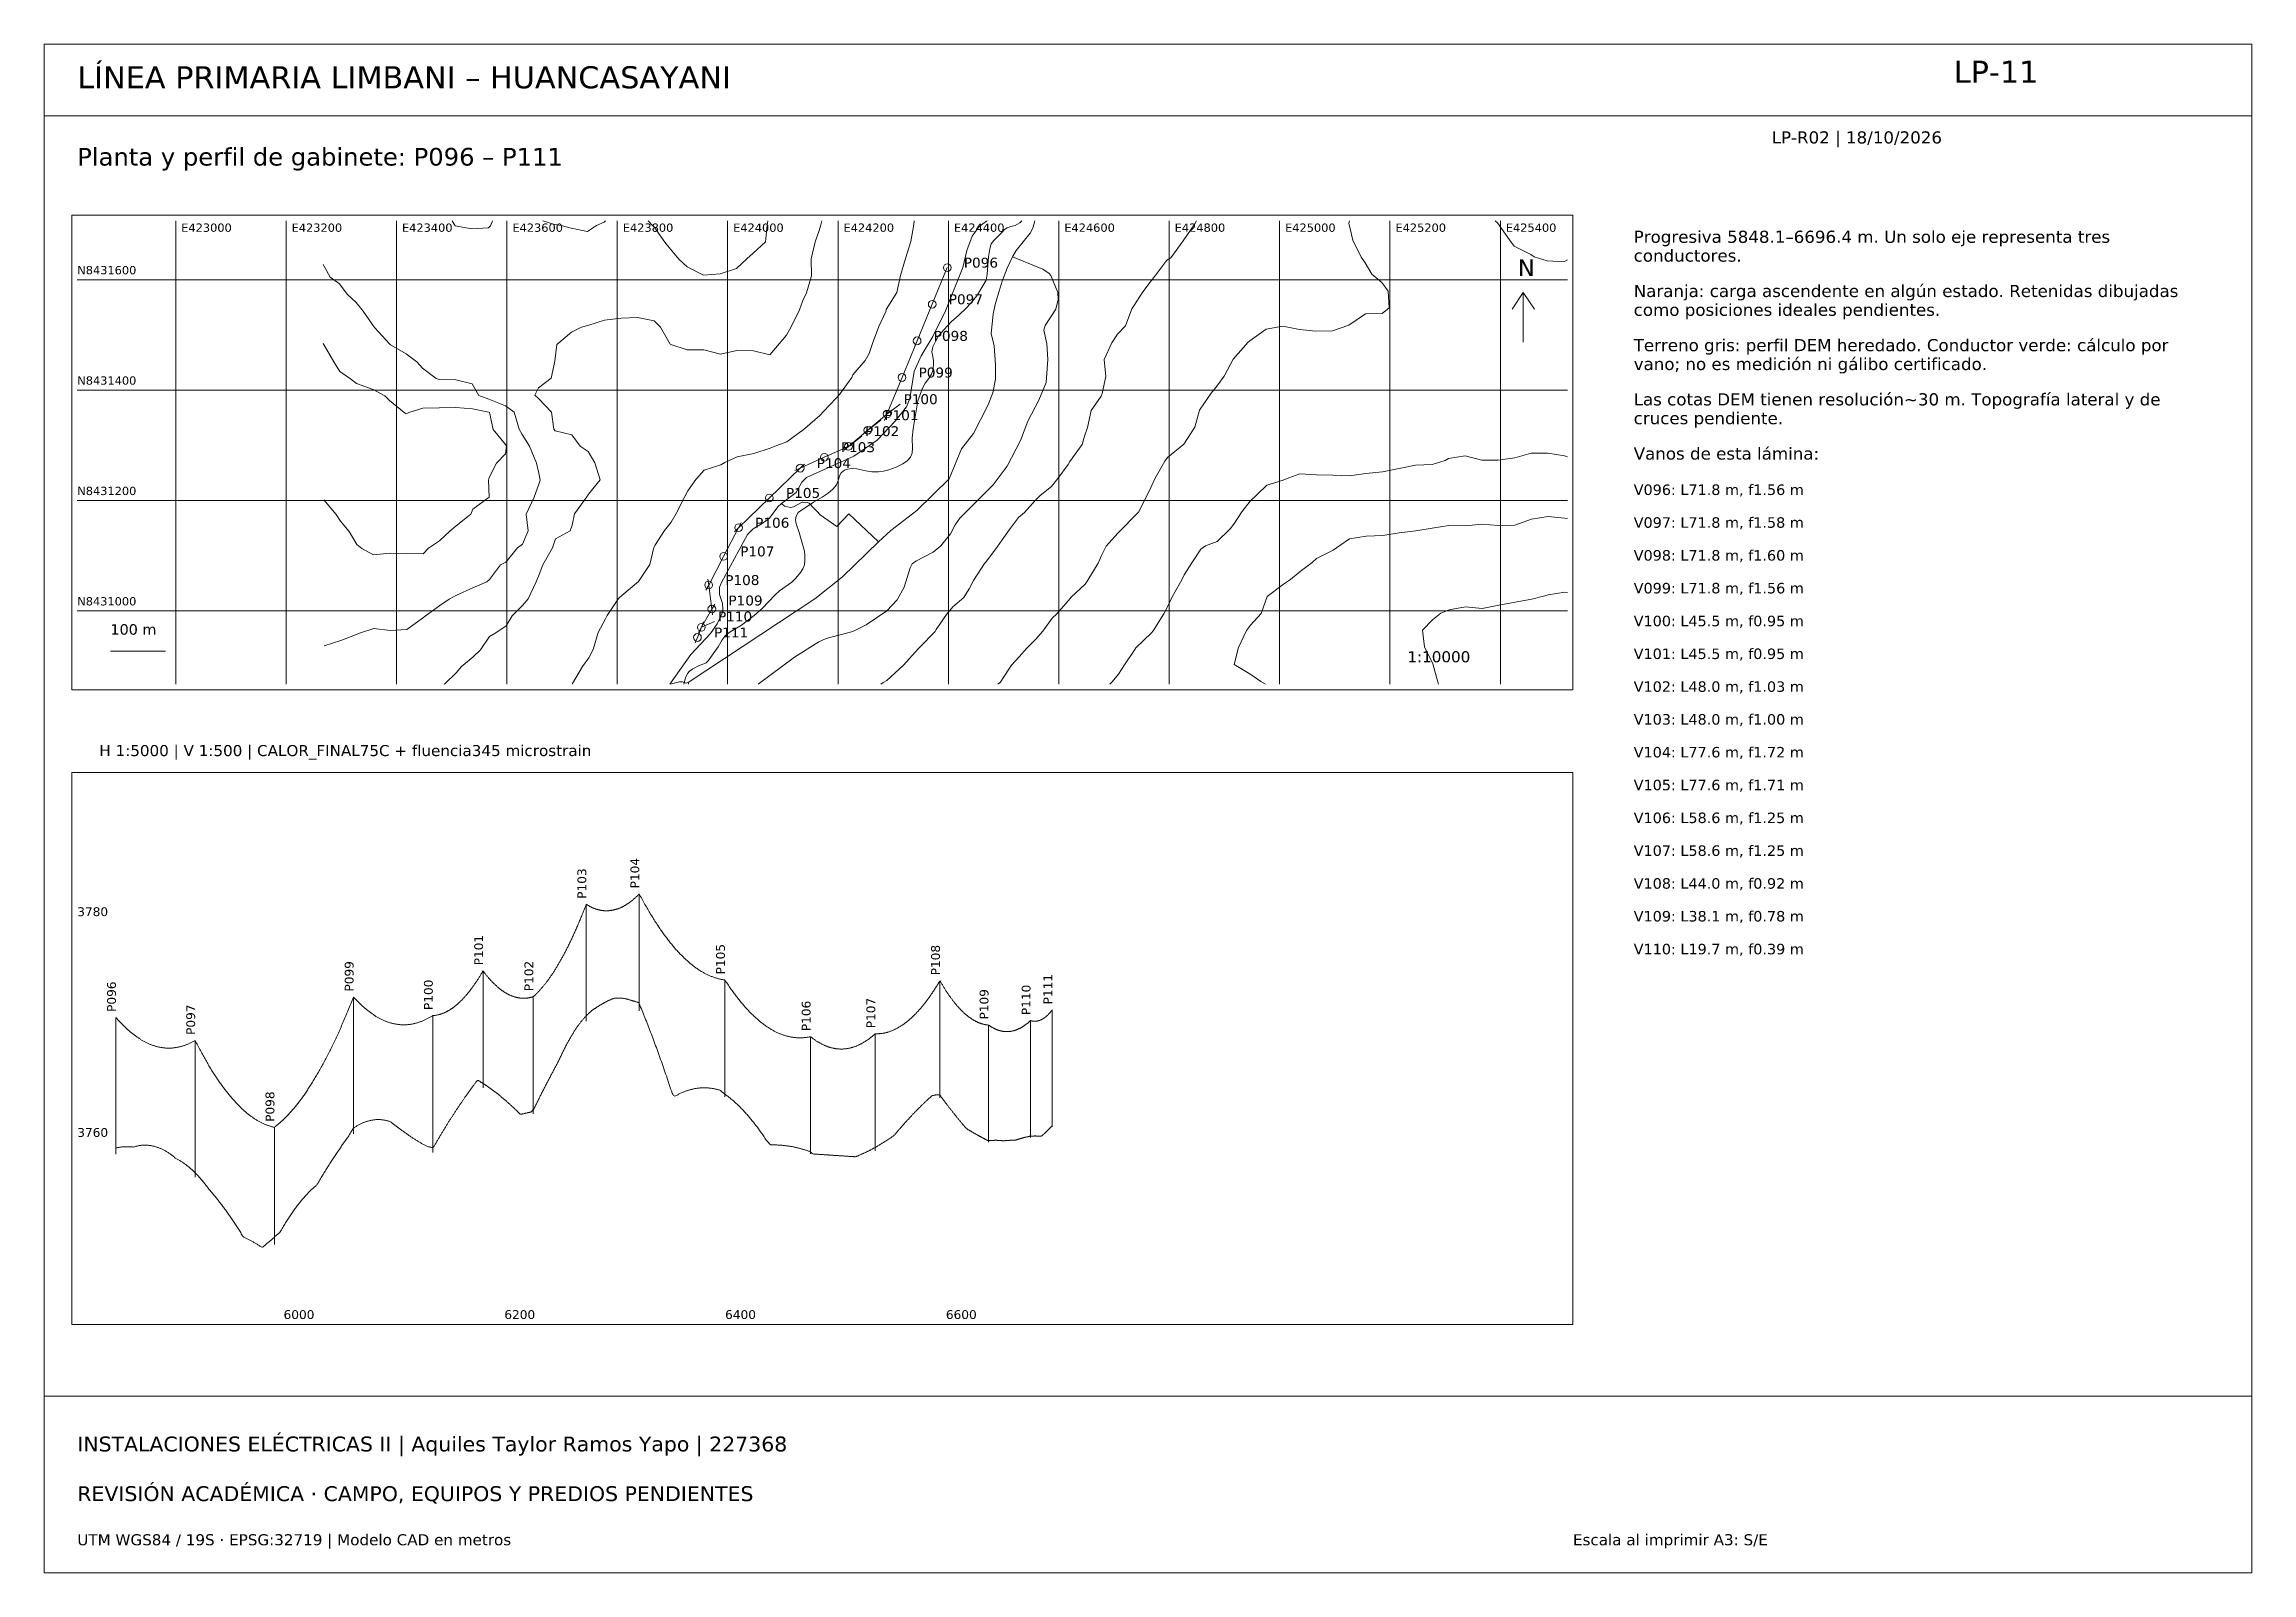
# Paper-space layout 'LP-11' of a CAD drawing. Header units: metres, sheet in millimetres. Extents: x 10 to 410, y 10 to 287.
import ezdxf

# ---------------------------------------------------------------- set-up
doc = ezdxf.new("R2010")
doc.units = ezdxf.units.M
for name, color, linetype, lineweight, true_color in [('AGUA', 7, 'Continuous', 13, 0x5ba3c5), ('ALERTA', 7, 'Continuous', 13, 0xc56b20), ('CABLE', 7, 'Continuous', 18, 0x087f8c), ('EJE', 7, 'Continuous', 18, 0x087f8c), ('GRILLA', 7, 'Continuous', 13, 0xd2dce3), ('MARCO', 7, 'Continuous', 13, 0x163b55), ('POSTES', 7, 'Continuous', 13, 0x244c65), ('RETENIDA', 7, 'Continuous', 13, 0xa77738), ('TERRENO', 7, 'Continuous', 13, 0x777777), ('TEXTO', 7, 'Continuous', 13, 0x163b55), ('VIA', 7, 'Continuous', 13, 0xa7a7a7)]:
    doc.layers.add(name, color=color, linetype=linetype, lineweight=lineweight, true_color=true_color)
doc.styles.add('LP-TEXTO', font='DejaVuSans.ttf')

psp = doc.layouts.new('LP-11')

# ---------------------------------------------------------------- texts
at = {"layer": 'ALERTA', "style": 'LP-TEXTO'}
for s, height, p in [('P098', 1.8, (171.17, 233.24)), ('P100', 1.8, (165.7, 221.77)), ('P102', 1.8, (158.73, 215.97)), ('P106', 1.8, (138.82, 199.38)), ('P107', 1.8, (136.11, 194.19)), ('P110', 1.8, (132.08, 182.39)), ('P109', 1.8, (133.97, 185.29)), ('REVISIÓN ACADÉMICA · CAMPO, EQUIPOS Y PREDIOS PENDIENTES', 2.7, (16, 23))]:
    psp.add_text(s, height=height, dxfattribs=at).set_placement(p)
at = {"layer": 'POSTES', "style": 'LP-TEXTO'}
for s, p in [('P096', (176.63, 246.51)), ('P097', (173.9, 239.87)), ('P099', (168.43, 226.6)), ('P101', (162.22, 218.87)), ('P104', (149.98, 210.17)), ('P103', (154.35, 213.07)), ('P105', (144.4, 204.78)), ('P108', (133.4, 188.99)), ('P111', (131.37, 179.49))]:
    psp.add_text(s, height=1.8, dxfattribs=at).set_placement(p)
at = {"layer": 'TEXTO', "style": 'LP-TEXTO'}
for s, height, p in [('LÍNEA PRIMARIA LIMBANI – HUANCASAYANI', 4, (16, 279)), ('LP-11', 4, (356, 280)), ('Planta y perfil de gabinete: P096 – P111', 3.2, (16, 265)), ('LP-R02 | 18/10/2026', 2.2, (323, 269)), ('E423000', 1.5, (34.84, 253)), ('E423200', 1.5, (54.84, 253)), ('E423400', 1.5, (74.84, 253)), ('E423600', 1.5, (94.84, 253)), ('E423800', 1.5, (114.84, 253)), ('E424000', 1.5, (134.84, 253)), ('E424200', 1.5, (154.84, 253)), ('E424400', 1.5, (174.84, 253)), ('E424600', 1.5, (194.84, 253)), ('E424800', 1.5, (214.84, 253)), ('E425000', 1.5, (234.84, 253)), ('E425200', 1.5, (254.84, 253)), ('E425400', 1.5, (274.84, 253)), ('Progresiva 5848.1–6696.4 m. Un solo eje representa tres', 2.2, (298, 251)), ('N', 3, (277, 245)), ('conductores.', 2.2, (298, 247.59)), ('N8431600', 1.5, (16, 245.3)), ('como posiciones ideales pendientes.', 2.2, (298, 237.77)), ('Naranja: carga ascendente en algún estado. Retenidas dibujadas', 2.2, (298, 241.18)), ('Terreno gris: perfil DEM heredado. Conductor verde: cálculo por', 2.2, (298, 231.36)), ('vano; no es medición ni gálibo certificado.', 2.2, (298, 227.95)), ('N8431400', 1.5, (16, 225.3)), ('cruces pendiente.', 2.2, (298, 218.13)), ('Las cotas DEM tienen resolución~30 m. Topografía lateral y de', 2.2, (298, 221.54)), ('Vanos de esta lámina:', 2.2, (298, 211.72)), ('N8431200', 1.5, (16, 205.3)), ('V096: L71.8 m, f1.56 m', 1.9, (298, 205.31)), ('V097: L71.8 m, f1.58 m', 1.9, (298, 199.37)), ('V098: L71.8 m, f1.60 m', 1.9, (298, 193.42)), ('V099: L71.8 m, f1.56 m', 1.9, (298, 187.48)), ('N8431000', 1.5, (16, 185.3)), ('100 m', 1.9, (22, 180)), ('V100: L45.5 m, f0.95 m', 1.9, (298, 181.53)), ('1:10000', 2, (257, 175)), ('V101: L45.5 m, f0.95 m', 1.9, (298, 175.59)), ('V102: L48.0 m, f1.03 m', 1.9, (298, 169.64)), ('V103: L48.0 m, f1.00 m', 1.9, (298, 163.7)), ('H 1:5000 | V 1:500 | CALOR_FINAL75C + fluencia345 microstrain', 2, (20, 158)), ('V104: L77.6 m, f1.72 m', 1.9, (298, 157.75)), ('V105: L77.6 m, f1.71 m', 1.9, (298, 151.81)), ('V106: L58.6 m, f1.25 m', 1.9, (298, 145.86)), ('V107: L58.6 m, f1.25 m', 1.9, (298, 139.92)), ('V108: L44.0 m, f0.92 m', 1.9, (298, 133.97)), ('3780', 1.6, (16, 129)), ('V109: L38.1 m, f0.78 m', 1.9, (298, 128.03)), ('V110: L19.7 m, f0.39 m', 1.9, (298, 122.08)), ('3760', 1.6, (16, 89)), ('6000', 1.6, (53.38, 56)), ('6200', 1.6, (93.38, 56)), ('6400', 1.6, (133.38, 56)), ('6600', 1.6, (173.38, 56)), ('INSTALACIONES ELÉCTRICAS II | Aquiles Taylor Ramos Yapo | 227368', 2.7, (16, 32)), ('UTM WGS84 / 19S · EPSG:32719 | Modelo CAD en metros', 2, (16, 15)), ('Escala al imprimir A3: S/E', 2, (287, 15))]:
    psp.add_text(s, height=height, dxfattribs=at).set_placement(p)
for s, p in [('P103', (108.22, 132.14)), ('P104', (117.82, 134.03)), ('P101', (89.52, 120.08)), ('P099', (66.06, 115.33)), ('P102', (98.62, 115.39)), ('P105', (133.34, 118.44)), ('P108', (172.3, 118.27)), ('P096', (23, 111.64)), ('P100', (80.41, 111.98)), ('P110', (188.71, 111.06)), ('P111', (192.65, 113)), ('P097', (37.35, 107.47)), ('P106', (148.86, 108.15)), ('P107', (160.58, 108.68)), ('P109', (181.09, 110.26)), ('P098', (51.71, 91.72))]:
    psp.add_text(s, height=1.6, rotation=90, dxfattribs=at).set_placement(p)

# ---------------------------------------------------------------- linework, layer by layer
at = {"layer": 'AGUA'}
psp.add_lwpolyline([(125.9, 171), (126.2, 172.15), (126.54, 172.97), (126.93, 173.41), (127.52, 173.82), (128.69, 174.42), (129.53, 174.7), (129.92, 174.92), (130.33, 175.25), (132.12, 177.81), (132.86, 179.09), (133.4, 179.77), (134.1, 180.37), (136.37, 181.74), (138.65, 183.49), (140.1, 184.75), (142.46, 187.2), (143.26, 187.92), (145.48, 189.53), (146.22, 190.26), (147.04, 191.24), (147.49, 191.93), (147.76, 192.67), (147.83, 193.46), (147.83, 194.37), (147.76, 195.11), (146.78, 198.51), (146.27, 200.06), (146.14, 200.8), (146.25, 201.5), (146.62, 202.11), (149.38, 204.02), (150.94, 204.93), (152.04, 205.64), (152.91, 206.38), (153.56, 207.14), (153.93, 208.12), (154.11, 208.77), (154.43, 209.31), (154.99, 209.83), (155.56, 210.01), (156.32, 210.09), (157.22, 210.02), (158.89, 209.67), (159.95, 209.53), (161.15, 209.48), (162.08, 209.65), (163.04, 209.87), (164.38, 210.32), (165.57, 210.93), (166.37, 211.51), (166.96, 212.16), (167.26, 212.9), (167.31, 213.8), (167.3, 215.6), (167.47, 217.32), (168.31, 222.37), (169.16, 224.66), (169.64, 225.55), (170.27, 226.44), (170.75, 227.22), (170.99, 227.88), (171.13, 228.94), (171.15, 229.6), (171.04, 230.4), (170.85, 231.25), (171.01, 232.17), (171.49, 233.15), (172.1, 234.21), (173.07, 235.32), (174.35, 236.66), (175.67, 237.81), (177.1, 239.2), (178.28, 240.46), (179.1, 241.59), (180.65, 244.24), (180.84, 245.33), (181.1, 248.44), (181.34, 249.94), (181.6, 250.79), (182.06, 251.44), (183.49, 252.85), (184.03, 253.44), (184.51, 253.7), (185.16, 253.94), (185.93, 254.15), (186.33, 254.37), (186.78, 254.65), (187.15, 255)], dxfattribs=at)
at = {"layer": 'ALERTA'}
for centre in [(168.17, 233.24), (162.7, 219.97), (155.73, 214.11), (135.82, 199.38), (133.11, 194.19), (130.97, 184.63), (129.08, 181.33)]:
    psp.add_circle(centre, 0.7, dxfattribs=at)
at = {"layer": 'CABLE'}
for points in [[(108.22, 131.14), (108.3, 131.09), (108.38, 131.04), (108.46, 130.99), (108.54, 130.94), (108.62, 130.9), (108.7, 130.85), (108.78, 130.81), (108.86, 130.76), (108.94, 130.72), (109.02, 130.68), (109.1, 130.64), (109.18, 130.6), (109.26, 130.57), (109.34, 130.53), (109.42, 130.5), (109.5, 130.46), (109.58, 130.43), (109.66, 130.4), (109.74, 130.37), (109.82, 130.34), (109.9, 130.31), (109.98, 130.28), (110.06, 130.26), (110.14, 130.23), (110.22, 130.21), (110.3, 130.19), (110.38, 130.16), (110.46, 130.14), (110.54, 130.12), (110.62, 130.11), (110.7, 130.09), (110.78, 130.07), (110.86, 130.06), (110.94, 130.04), (111.02, 130.03), (111.1, 130.02), (111.18, 130.01), (111.26, 130), (111.34, 129.99), (111.42, 129.98), (111.5, 129.98), (111.58, 129.97), (111.66, 129.97), (111.74, 129.97), (111.82, 129.97), (111.9, 129.96), (111.98, 129.97), (112.06, 129.97), (112.14, 129.97), (112.22, 129.97), (112.3, 129.98), (112.38, 129.99), (112.46, 129.99), (112.54, 130), (112.62, 130.01), (112.7, 130.02), (112.78, 130.03), (112.86, 130.05), (112.94, 130.06), (113.02, 130.08), (113.1, 130.09), (113.18, 130.11), (113.26, 130.13), (113.34, 130.15), (113.42, 130.17), (113.5, 130.19), (113.58, 130.21), (113.66, 130.24), (113.74, 130.26), (113.82, 130.29), (113.9, 130.32), (113.98, 130.34), (114.06, 130.37), (114.14, 130.4), (114.22, 130.44), (114.3, 130.47), (114.38, 130.5), (114.46, 130.54), (114.54, 130.58), (114.62, 130.61), (114.7, 130.65), (114.78, 130.69), (114.86, 130.73), (114.94, 130.77), (115.02, 130.82), (115.1, 130.86), (115.18, 130.91), (115.26, 130.95), (115.34, 131), (115.42, 131.05), (115.5, 131.1), (115.58, 131.15), (115.66, 131.2), (115.74, 131.25), (115.82, 131.31), (115.9, 131.36), (115.98, 131.42), (116.06, 131.48), (116.14, 131.54), (116.22, 131.6), (116.3, 131.66), (116.38, 131.72), (116.46, 131.78), (116.54, 131.85), (116.62, 131.91), (116.7, 131.98), (116.78, 132.05), (116.86, 132.11), (116.94, 132.18), (117.02, 132.25), (117.1, 132.33), (117.18, 132.4), (117.26, 132.47), (117.34, 132.55), (117.42, 132.63), (117.5, 132.7), (117.58, 132.78), (117.66, 132.86), (117.74, 132.94), (117.82, 133.03)], [(117.82, 133.03), (117.95, 132.78), (118.07, 132.54), (118.2, 132.3), (118.33, 132.06), (118.46, 131.82), (118.59, 131.59), (118.72, 131.36), (118.85, 131.13), (118.98, 130.9), (119.11, 130.67), (119.24, 130.45), (119.37, 130.23), (119.5, 130), (119.63, 129.79), (119.76, 129.57), (119.89, 129.35), (120.02, 129.14), (120.14, 128.93), (120.27, 128.72), (120.4, 128.51), (120.53, 128.31), (120.66, 128.1), (120.79, 127.9), (120.92, 127.7), (121.05, 127.5), (121.18, 127.31), (121.31, 127.11), (121.44, 126.92), (121.57, 126.73), (121.7, 126.54), (121.83, 126.36), (121.96, 126.17), (122.09, 125.99), (122.21, 125.81), (122.34, 125.63), (122.47, 125.46), (122.6, 125.28), (122.73, 125.11), (122.86, 124.94), (122.99, 124.77), (123.12, 124.6), (123.25, 124.44), (123.38, 124.27), (123.51, 124.11), (123.64, 123.95), (123.77, 123.8), (123.9, 123.64), (124.03, 123.49), (124.15, 123.34), (124.28, 123.19), (124.41, 123.04), (124.54, 122.89), (124.67, 122.75), (124.8, 122.61), (124.93, 122.47), (125.06, 122.33), (125.19, 122.19), (125.32, 122.06), (125.45, 121.92), (125.58, 121.79), (125.71, 121.66), (125.84, 121.54), (125.97, 121.41), (126.1, 121.29), (126.22, 121.17), (126.35, 121.05), (126.48, 120.93), (126.61, 120.82), (126.74, 120.7), (126.87, 120.59), (127, 120.48), (127.13, 120.37), (127.26, 120.27), (127.39, 120.16), (127.52, 120.06), (127.65, 119.96), (127.78, 119.86), (127.91, 119.77), (128.04, 119.67), (128.16, 119.58), (128.29, 119.49), (128.42, 119.4), (128.55, 119.31), (128.68, 119.23), (128.81, 119.15), (128.94, 119.06), (129.07, 118.99), (129.2, 118.91), (129.33, 118.83), (129.46, 118.76), (129.59, 118.69), (129.72, 118.62), (129.85, 118.55), (129.98, 118.48), (130.11, 118.42), (130.23, 118.36), (130.36, 118.3), (130.49, 118.24), (130.62, 118.18), (130.75, 118.13), (130.88, 118.08), (131.01, 118.03), (131.14, 117.98), (131.27, 117.93), (131.4, 117.89), (131.53, 117.84), (131.66, 117.8), (131.79, 117.76), (131.92, 117.73), (132.05, 117.69), (132.18, 117.66), (132.3, 117.62), (132.43, 117.59), (132.56, 117.57), (132.69, 117.54), (132.82, 117.52), (132.95, 117.5), (133.08, 117.47), (133.21, 117.46), (133.34, 117.44)], [(98.62, 114.39), (98.7, 114.47), (98.78, 114.54), (98.86, 114.61), (98.94, 114.69), (99.02, 114.76), (99.1, 114.84), (99.18, 114.92), (99.26, 115), (99.34, 115.08), (99.42, 115.16), (99.5, 115.25), (99.58, 115.33), (99.66, 115.42), (99.74, 115.5), (99.82, 115.59), (99.9, 115.68), (99.98, 115.77), (100.06, 115.86), (100.14, 115.95), (100.22, 116.05), (100.3, 116.14), (100.38, 116.24), (100.46, 116.33), (100.54, 116.43), (100.62, 116.53), (100.7, 116.63), (100.78, 116.73), (100.86, 116.83), (100.94, 116.94), (101.02, 117.04), (101.1, 117.15), (101.18, 117.25), (101.26, 117.36), (101.34, 117.47), (101.42, 117.58), (101.5, 117.69), (101.58, 117.81), (101.66, 117.92), (101.74, 118.03), (101.82, 118.15), (101.9, 118.27), (101.98, 118.39), (102.06, 118.51), (102.14, 118.63), (102.22, 118.75), (102.3, 118.87), (102.38, 118.99), (102.46, 119.12), (102.54, 119.25), (102.62, 119.37), (102.7, 119.5), (102.78, 119.63), (102.86, 119.76), (102.94, 119.89), (103.02, 120.03), (103.1, 120.16), (103.18, 120.3), (103.26, 120.43), (103.34, 120.57), (103.42, 120.71), (103.5, 120.85), (103.58, 120.99), (103.66, 121.13), (103.74, 121.28), (103.82, 121.42), (103.9, 121.57), (103.98, 121.71), (104.06, 121.86), (104.14, 122.01), (104.22, 122.16), (104.3, 122.31), (104.38, 122.46), (104.46, 122.62), (104.54, 122.77), (104.62, 122.93), (104.7, 123.09), (104.78, 123.24), (104.86, 123.4), (104.94, 123.56), (105.02, 123.73), (105.1, 123.89), (105.18, 124.05), (105.26, 124.22), (105.34, 124.38), (105.42, 124.55), (105.5, 124.72), (105.58, 124.89), (105.66, 125.06), (105.74, 125.23), (105.82, 125.41), (105.9, 125.58), (105.98, 125.76), (106.06, 125.93), (106.14, 126.11), (106.22, 126.29), (106.3, 126.47), (106.38, 126.65), (106.46, 126.83), (106.54, 127.02), (106.62, 127.2), (106.7, 127.39), (106.78, 127.57), (106.86, 127.76), (106.94, 127.95), (107.02, 128.14), (107.1, 128.33), (107.18, 128.53), (107.26, 128.72), (107.34, 128.92), (107.42, 129.11), (107.5, 129.31), (107.58, 129.51), (107.66, 129.71), (107.74, 129.91), (107.82, 130.11), (107.9, 130.31), (107.98, 130.52), (108.06, 130.72), (108.14, 130.93), (108.22, 131.14)], [(80.41, 110.98), (80.49, 110.98), (80.56, 110.99), (80.64, 110.99), (80.71, 111), (80.79, 111.01), (80.87, 111.02), (80.94, 111.03), (81.02, 111.04), (81.09, 111.06), (81.17, 111.07), (81.24, 111.09), (81.32, 111.1), (81.4, 111.12), (81.47, 111.14), (81.55, 111.16), (81.62, 111.18), (81.7, 111.2), (81.78, 111.22), (81.85, 111.24), (81.93, 111.27), (82, 111.3), (82.08, 111.32), (82.16, 111.35), (82.23, 111.38), (82.31, 111.41), (82.38, 111.44), (82.46, 111.47), (82.54, 111.5), (82.61, 111.54), (82.69, 111.57), (82.76, 111.61), (82.84, 111.65), (82.91, 111.69), (82.99, 111.73), (83.07, 111.77), (83.14, 111.81), (83.22, 111.85), (83.29, 111.89), (83.37, 111.94), (83.45, 111.98), (83.52, 112.03), (83.6, 112.08), (83.67, 112.13), (83.75, 112.18), (83.83, 112.23), (83.9, 112.28), (83.98, 112.33), (84.05, 112.39), (84.13, 112.44), (84.2, 112.5), (84.28, 112.56), (84.36, 112.62), (84.43, 112.68), (84.51, 112.74), (84.58, 112.8), (84.66, 112.86), (84.74, 112.92), (84.81, 112.99), (84.89, 113.05), (84.96, 113.12), (85.04, 113.19), (85.12, 113.26), (85.19, 113.33), (85.27, 113.4), (85.34, 113.47), (85.42, 113.55), (85.49, 113.62), (85.57, 113.7), (85.65, 113.77), (85.72, 113.85), (85.8, 113.93), (85.87, 114.01), (85.95, 114.09), (86.03, 114.17), (86.1, 114.25), (86.18, 114.34), (86.25, 114.42), (86.33, 114.51), (86.41, 114.6), (86.48, 114.68), (86.56, 114.77), (86.63, 114.86), (86.71, 114.95), (86.79, 115.05), (86.86, 115.14), (86.94, 115.23), (87.01, 115.33), (87.09, 115.43), (87.16, 115.52), (87.24, 115.62), (87.32, 115.72), (87.39, 115.82), (87.47, 115.93), (87.54, 116.03), (87.62, 116.13), (87.7, 116.24), (87.77, 116.35), (87.85, 116.45), (87.92, 116.56), (88, 116.67), (88.08, 116.78), (88.15, 116.89), (88.23, 117), (88.3, 117.12), (88.38, 117.23), (88.45, 117.35), (88.53, 117.47), (88.61, 117.58), (88.68, 117.7), (88.76, 117.82), (88.83, 117.94), (88.91, 118.07), (88.99, 118.19), (89.06, 118.31), (89.14, 118.44), (89.21, 118.57), (89.29, 118.69), (89.37, 118.82), (89.44, 118.95), (89.52, 119.08)], [(89.52, 119.08), (89.59, 118.98), (89.67, 118.88), (89.75, 118.78), (89.82, 118.68), (89.9, 118.58), (89.97, 118.49), (90.05, 118.39), (90.12, 118.3), (90.2, 118.2), (90.28, 118.11), (90.35, 118.02), (90.43, 117.93), (90.5, 117.84), (90.58, 117.75), (90.66, 117.66), (90.73, 117.58), (90.81, 117.49), (90.88, 117.41), (90.96, 117.33), (91.04, 117.25), (91.11, 117.16), (91.19, 117.08), (91.26, 117.01), (91.34, 116.93), (91.41, 116.85), (91.49, 116.78), (91.57, 116.7), (91.64, 116.63), (91.72, 116.56), (91.79, 116.49), (91.87, 116.41), (91.95, 116.35), (92.02, 116.28), (92.1, 116.21), (92.17, 116.14), (92.25, 116.08), (92.33, 116.02), (92.4, 115.95), (92.48, 115.89), (92.55, 115.83), (92.63, 115.77), (92.7, 115.71), (92.78, 115.65), (92.86, 115.6), (92.93, 115.54), (93.01, 115.49), (93.08, 115.44), (93.16, 115.38), (93.24, 115.33), (93.31, 115.28), (93.39, 115.23), (93.46, 115.18), (93.54, 115.14), (93.62, 115.09), (93.69, 115.05), (93.77, 115), (93.84, 114.96), (93.92, 114.92), (94, 114.88), (94.07, 114.84), (94.15, 114.8), (94.22, 114.76), (94.3, 114.73), (94.37, 114.69), (94.45, 114.66), (94.53, 114.62), (94.6, 114.59), (94.68, 114.56), (94.75, 114.53), (94.83, 114.5), (94.91, 114.47), (94.98, 114.45), (95.06, 114.42), (95.13, 114.4), (95.21, 114.37), (95.29, 114.35), (95.36, 114.33), (95.44, 114.31), (95.51, 114.29), (95.59, 114.27), (95.66, 114.25), (95.74, 114.24), (95.82, 114.22), (95.89, 114.21), (95.97, 114.19), (96.04, 114.18), (96.12, 114.17), (96.2, 114.16), (96.27, 114.15), (96.35, 114.14), (96.42, 114.14), (96.5, 114.13), (96.58, 114.13), (96.65, 114.12), (96.73, 114.12), (96.8, 114.12), (96.88, 114.12), (96.95, 114.12), (97.03, 114.12), (97.11, 114.12), (97.18, 114.12), (97.26, 114.13), (97.33, 114.14), (97.41, 114.14), (97.49, 114.15), (97.56, 114.16), (97.64, 114.17), (97.71, 114.18), (97.79, 114.19), (97.87, 114.21), (97.94, 114.22), (98.02, 114.23), (98.09, 114.25), (98.17, 114.27), (98.25, 114.29), (98.32, 114.31), (98.4, 114.33), (98.47, 114.35), (98.55, 114.37), (98.62, 114.39)], [(133.34, 117.44), (133.47, 117.24), (133.6, 117.04), (133.73, 116.85), (133.86, 116.65), (133.99, 116.46), (134.12, 116.27), (134.24, 116.09), (134.37, 115.9), (134.5, 115.72), (134.63, 115.53), (134.76, 115.35), (134.89, 115.18), (135.02, 115), (135.15, 114.83), (135.28, 114.65), (135.41, 114.48), (135.54, 114.31), (135.67, 114.15), (135.8, 113.98), (135.93, 113.82), (136.06, 113.66), (136.19, 113.5), (136.31, 113.34), (136.44, 113.19), (136.57, 113.03), (136.7, 112.88), (136.83, 112.73), (136.96, 112.59), (137.09, 112.44), (137.22, 112.3), (137.35, 112.16), (137.48, 112.02), (137.61, 111.88), (137.74, 111.74), (137.87, 111.61), (138, 111.48), (138.13, 111.34), (138.25, 111.22), (138.38, 111.09), (138.51, 110.97), (138.64, 110.84), (138.77, 110.72), (138.9, 110.6), (139.03, 110.49), (139.16, 110.37), (139.29, 110.26), (139.42, 110.15), (139.55, 110.04), (139.68, 109.93), (139.81, 109.82), (139.94, 109.72), (140.07, 109.62), (140.2, 109.52), (140.32, 109.42), (140.45, 109.32), (140.58, 109.23), (140.71, 109.14), (140.84, 109.05), (140.97, 108.96), (141.1, 108.87), (141.23, 108.79), (141.36, 108.7), (141.49, 108.62), (141.62, 108.55), (141.75, 108.47), (141.88, 108.39), (142.01, 108.32), (142.14, 108.25), (142.26, 108.18), (142.39, 108.11), (142.52, 108.05), (142.65, 107.98), (142.78, 107.92), (142.91, 107.86), (143.04, 107.8), (143.17, 107.75), (143.3, 107.69), (143.43, 107.64), (143.56, 107.59), (143.69, 107.54), (143.82, 107.49), (143.95, 107.45), (144.08, 107.41), (144.21, 107.36), (144.33, 107.33), (144.46, 107.29), (144.59, 107.25), (144.72, 107.22), (144.85, 107.19), (144.98, 107.16), (145.11, 107.13), (145.24, 107.11), (145.37, 107.08), (145.5, 107.06), (145.63, 107.04), (145.76, 107.02), (145.89, 107), (146.02, 106.99), (146.15, 106.98), (146.28, 106.97), (146.4, 106.96), (146.53, 106.95), (146.66, 106.95), (146.79, 106.94), (146.92, 106.94), (147.05, 106.94), (147.18, 106.95), (147.31, 106.95), (147.44, 106.96), (147.57, 106.96), (147.7, 106.98), (147.83, 106.99), (147.96, 107), (148.09, 107.02), (148.22, 107.04), (148.34, 107.05), (148.47, 107.08), (148.6, 107.1), (148.73, 107.13), (148.86, 107.15)], [(160.58, 107.68), (160.68, 107.68), (160.78, 107.67), (160.88, 107.67), (160.97, 107.68), (161.07, 107.68), (161.17, 107.68), (161.27, 107.69), (161.36, 107.7), (161.46, 107.7), (161.56, 107.71), (161.66, 107.72), (161.75, 107.74), (161.85, 107.75), (161.95, 107.77), (162.05, 107.78), (162.14, 107.8), (162.24, 107.82), (162.34, 107.84), (162.44, 107.86), (162.54, 107.89), (162.63, 107.91), (162.73, 107.94), (162.83, 107.97), (162.93, 108), (163.02, 108.03), (163.12, 108.06), (163.22, 108.09), (163.32, 108.13), (163.41, 108.16), (163.51, 108.2), (163.61, 108.24), (163.71, 108.28), (163.81, 108.32), (163.9, 108.36), (164, 108.41), (164.1, 108.45), (164.2, 108.5), (164.29, 108.55), (164.39, 108.6), (164.49, 108.65), (164.59, 108.7), (164.68, 108.76), (164.78, 108.81), (164.88, 108.87), (164.98, 108.93), (165.07, 108.99), (165.17, 109.05), (165.27, 109.11), (165.37, 109.17), (165.47, 109.24), (165.56, 109.31), (165.66, 109.37), (165.76, 109.44), (165.86, 109.52), (165.95, 109.59), (166.05, 109.66), (166.15, 109.74), (166.25, 109.81), (166.34, 109.89), (166.44, 109.97), (166.54, 110.05), (166.64, 110.13), (166.74, 110.22), (166.83, 110.3), (166.93, 110.39), (167.03, 110.47), (167.13, 110.56), (167.22, 110.65), (167.32, 110.74), (167.42, 110.84), (167.52, 110.93), (167.61, 111.03), (167.71, 111.13), (167.81, 111.22), (167.91, 111.32), (168, 111.43), (168.1, 111.53), (168.2, 111.63), (168.3, 111.74), (168.4, 111.85), (168.49, 111.95), (168.59, 112.06), (168.69, 112.17), (168.79, 112.29), (168.88, 112.4), (168.98, 112.52), (169.08, 112.63), (169.18, 112.75), (169.27, 112.87), (169.37, 112.99), (169.47, 113.12), (169.57, 113.24), (169.67, 113.36), (169.76, 113.49), (169.86, 113.62), (169.96, 113.75), (170.06, 113.88), (170.15, 114.01), (170.25, 114.14), (170.35, 114.28), (170.45, 114.42), (170.54, 114.55), (170.64, 114.69), (170.74, 114.83), (170.84, 114.98), (170.93, 115.12), (171.03, 115.26), (171.13, 115.41), (171.23, 115.56), (171.33, 115.71), (171.42, 115.86), (171.52, 116.01), (171.62, 116.16), (171.72, 116.32), (171.81, 116.47), (171.91, 116.63), (172.01, 116.79), (172.11, 116.95), (172.2, 117.11), (172.3, 117.27)], [(172.3, 117.27), (172.38, 117.15), (172.45, 117.02), (172.52, 116.89), (172.6, 116.77), (172.67, 116.65), (172.74, 116.52), (172.82, 116.4), (172.89, 116.28), (172.96, 116.16), (173.03, 116.04), (173.11, 115.93), (173.18, 115.81), (173.25, 115.69), (173.33, 115.58), (173.4, 115.47), (173.47, 115.35), (173.55, 115.24), (173.62, 115.13), (173.69, 115.02), (173.77, 114.92), (173.84, 114.81), (173.91, 114.7), (173.99, 114.6), (174.06, 114.49), (174.13, 114.39), (174.21, 114.29), (174.28, 114.19), (174.35, 114.09), (174.43, 113.99), (174.5, 113.89), (174.57, 113.79), (174.65, 113.7), (174.72, 113.6), (174.79, 113.51), (174.87, 113.42), (174.94, 113.33), (175.01, 113.23), (175.09, 113.14), (175.16, 113.06), (175.23, 112.97), (175.31, 112.88), (175.38, 112.8), (175.45, 112.71), (175.53, 112.63), (175.6, 112.55), (175.67, 112.46), (175.75, 112.38), (175.82, 112.3), (175.89, 112.23), (175.97, 112.15), (176.04, 112.07), (176.11, 112), (176.19, 111.92), (176.26, 111.85), (176.33, 111.78), (176.41, 111.71), (176.48, 111.64), (176.55, 111.57), (176.63, 111.5), (176.7, 111.43), (176.77, 111.36), (176.84, 111.3), (176.92, 111.24), (176.99, 111.17), (177.06, 111.11), (177.14, 111.05), (177.21, 110.99), (177.28, 110.93), (177.36, 110.87), (177.43, 110.81), (177.5, 110.76), (177.58, 110.7), (177.65, 110.65), (177.72, 110.6), (177.8, 110.55), (177.87, 110.49), (177.94, 110.44), (178.02, 110.4), (178.09, 110.35), (178.16, 110.3), (178.24, 110.26), (178.31, 110.21), (178.38, 110.17), (178.46, 110.12), (178.53, 110.08), (178.6, 110.04), (178.68, 110), (178.75, 109.96), (178.82, 109.93), (178.9, 109.89), (178.97, 109.85), (179.04, 109.82), (179.12, 109.79), (179.19, 109.75), (179.26, 109.72), (179.34, 109.69), (179.41, 109.66), (179.48, 109.63), (179.56, 109.61), (179.63, 109.58), (179.7, 109.55), (179.78, 109.53), (179.85, 109.51), (179.92, 109.48), (180, 109.46), (180.07, 109.44), (180.14, 109.42), (180.22, 109.4), (180.29, 109.39), (180.36, 109.37), (180.43, 109.35), (180.51, 109.34), (180.58, 109.33), (180.65, 109.32), (180.73, 109.3), (180.8, 109.29), (180.87, 109.28), (180.95, 109.28), (181.02, 109.27), (181.09, 109.26)], [(51.71, 90.72), (51.82, 90.81), (51.94, 90.9), (52.06, 91), (52.18, 91.09), (52.3, 91.19), (52.42, 91.29), (52.54, 91.4), (52.66, 91.5), (52.78, 91.61), (52.9, 91.71), (53.02, 91.82), (53.14, 91.93), (53.26, 92.05), (53.38, 92.16), (53.5, 92.28), (53.62, 92.39), (53.74, 92.51), (53.86, 92.64), (53.98, 92.76), (54.1, 92.88), (54.22, 93.01), (54.34, 93.14), (54.46, 93.27), (54.58, 93.4), (54.7, 93.54), (54.81, 93.67), (54.93, 93.81), (55.05, 93.95), (55.17, 94.09), (55.29, 94.23), (55.41, 94.38), (55.53, 94.52), (55.65, 94.67), (55.77, 94.82), (55.89, 94.97), (56.01, 95.12), (56.13, 95.28), (56.25, 95.44), (56.37, 95.6), (56.49, 95.76), (56.61, 95.92), (56.73, 96.08), (56.85, 96.25), (56.97, 96.41), (57.09, 96.58), (57.21, 96.75), (57.33, 96.93), (57.45, 97.1), (57.57, 97.28), (57.69, 97.46), (57.8, 97.64), (57.92, 97.82), (58.04, 98), (58.16, 98.19), (58.28, 98.37), (58.4, 98.56), (58.52, 98.75), (58.64, 98.94), (58.76, 99.14), (58.88, 99.33), (59, 99.53), (59.12, 99.73), (59.24, 99.93), (59.36, 100.13), (59.48, 100.34), (59.6, 100.54), (59.72, 100.75), (59.84, 100.96), (59.96, 101.17), (60.08, 101.39), (60.2, 101.6), (60.32, 101.82), (60.44, 102.04), (60.56, 102.26), (60.68, 102.48), (60.79, 102.7), (60.91, 102.93), (61.03, 103.16), (61.15, 103.39), (61.27, 103.62), (61.39, 103.85), (61.51, 104.09), (61.63, 104.32), (61.75, 104.56), (61.87, 104.8), (61.99, 105.04), (62.11, 105.29), (62.23, 105.53), (62.35, 105.78), (62.47, 106.03), (62.59, 106.28), (62.71, 106.53), (62.83, 106.79), (62.95, 107.04), (63.07, 107.3), (63.19, 107.56), (63.31, 107.82), (63.43, 108.09), (63.55, 108.35), (63.67, 108.62), (63.79, 108.89), (63.9, 109.16), (64.02, 109.43), (64.14, 109.7), (64.26, 109.98), (64.38, 110.26), (64.5, 110.54), (64.62, 110.82), (64.74, 111.1), (64.86, 111.39), (64.98, 111.67), (65.1, 111.96), (65.22, 112.25), (65.34, 112.54), (65.46, 112.84), (65.58, 113.13), (65.7, 113.43), (65.82, 113.73), (65.94, 114.03), (66.06, 114.33)], [(66.06, 114.33), (66.18, 114.2), (66.3, 114.07), (66.42, 113.95), (66.54, 113.82), (66.66, 113.69), (66.78, 113.57), (66.89, 113.45), (67.01, 113.33), (67.13, 113.21), (67.25, 113.1), (67.37, 112.99), (67.49, 112.87), (67.61, 112.76), (67.73, 112.65), (67.85, 112.55), (67.97, 112.44), (68.09, 112.34), (68.21, 112.24), (68.33, 112.14), (68.45, 112.04), (68.57, 111.94), (68.69, 111.85), (68.81, 111.75), (68.93, 111.66), (69.05, 111.57), (69.17, 111.48), (69.29, 111.4), (69.41, 111.31), (69.53, 111.23), (69.65, 111.15), (69.77, 111.07), (69.88, 110.99), (70, 110.92), (70.12, 110.84), (70.24, 110.77), (70.36, 110.7), (70.48, 110.63), (70.6, 110.57), (70.72, 110.5), (70.84, 110.44), (70.96, 110.38), (71.08, 110.32), (71.2, 110.26), (71.32, 110.2), (71.44, 110.15), (71.56, 110.09), (71.68, 110.04), (71.8, 109.99), (71.92, 109.94), (72.04, 109.9), (72.16, 109.85), (72.28, 109.81), (72.4, 109.77), (72.52, 109.73), (72.64, 109.69), (72.76, 109.66), (72.88, 109.62), (72.99, 109.59), (73.11, 109.56), (73.23, 109.53), (73.35, 109.5), (73.47, 109.48), (73.59, 109.46), (73.71, 109.43), (73.83, 109.41), (73.95, 109.4), (74.07, 109.38), (74.19, 109.36), (74.31, 109.35), (74.43, 109.34), (74.55, 109.33), (74.67, 109.32), (74.79, 109.31), (74.91, 109.31), (75.03, 109.31), (75.15, 109.31), (75.27, 109.31), (75.39, 109.31), (75.51, 109.31), (75.63, 109.32), (75.75, 109.33), (75.87, 109.34), (75.98, 109.35), (76.1, 109.36), (76.22, 109.38), (76.34, 109.39), (76.46, 109.41), (76.58, 109.43), (76.7, 109.45), (76.82, 109.47), (76.94, 109.5), (77.06, 109.53), (77.18, 109.55), (77.3, 109.58), (77.42, 109.62), (77.54, 109.65), (77.66, 109.68), (77.78, 109.72), (77.9, 109.76), (78.02, 109.8), (78.14, 109.84), (78.26, 109.89), (78.38, 109.93), (78.5, 109.98), (78.62, 110.03), (78.74, 110.08), (78.86, 110.13), (78.97, 110.19), (79.09, 110.24), (79.21, 110.3), (79.33, 110.36), (79.45, 110.42), (79.57, 110.49), (79.69, 110.55), (79.81, 110.62), (79.93, 110.69), (80.05, 110.76), (80.17, 110.83), (80.29, 110.9), (80.41, 110.98)], [(23, 110.64), (23.12, 110.5), (23.24, 110.36), (23.36, 110.23), (23.48, 110.1), (23.6, 109.97), (23.72, 109.84), (23.84, 109.71), (23.96, 109.58), (24.08, 109.46), (24.2, 109.34), (24.32, 109.21), (24.44, 109.1), (24.55, 108.98), (24.67, 108.86), (24.79, 108.75), (24.91, 108.64), (25.03, 108.53), (25.15, 108.42), (25.27, 108.31), (25.39, 108.21), (25.51, 108.1), (25.63, 108), (25.75, 107.9), (25.87, 107.8), (25.99, 107.71), (26.11, 107.61), (26.23, 107.52), (26.35, 107.43), (26.47, 107.34), (26.59, 107.25), (26.71, 107.17), (26.83, 107.08), (26.95, 107), (27.07, 106.92), (27.19, 106.84), (27.31, 106.76), (27.43, 106.69), (27.54, 106.61), (27.66, 106.54), (27.78, 106.47), (27.9, 106.4), (28.02, 106.34), (28.14, 106.27), (28.26, 106.21), (28.38, 106.15), (28.5, 106.09), (28.62, 106.03), (28.74, 105.97), (28.86, 105.92), (28.98, 105.86), (29.1, 105.81), (29.22, 105.76), (29.34, 105.72), (29.46, 105.67), (29.58, 105.62), (29.7, 105.58), (29.82, 105.54), (29.94, 105.5), (30.06, 105.47), (30.18, 105.43), (30.3, 105.4), (30.42, 105.36), (30.54, 105.33), (30.65, 105.3), (30.77, 105.28), (30.89, 105.25), (31.01, 105.23), (31.13, 105.21), (31.25, 105.19), (31.37, 105.17), (31.49, 105.15), (31.61, 105.14), (31.73, 105.13), (31.85, 105.11), (31.97, 105.1), (32.09, 105.1), (32.21, 105.09), (32.33, 105.09), (32.45, 105.08), (32.57, 105.08), (32.69, 105.08), (32.81, 105.09), (32.93, 105.09), (33.05, 105.1), (33.17, 105.1), (33.29, 105.11), (33.41, 105.13), (33.53, 105.14), (33.64, 105.15), (33.76, 105.17), (33.88, 105.19), (34, 105.21), (34.12, 105.23), (34.24, 105.25), (34.36, 105.28), (34.48, 105.3), (34.6, 105.33), (34.72, 105.36), (34.84, 105.4), (34.96, 105.43), (35.08, 105.46), (35.2, 105.5), (35.32, 105.54), (35.44, 105.58), (35.56, 105.62), (35.68, 105.67), (35.8, 105.71), (35.92, 105.76), (36.04, 105.81), (36.16, 105.86), (36.28, 105.92), (36.4, 105.97), (36.52, 106.03), (36.63, 106.08), (36.75, 106.14), (36.87, 106.21), (36.99, 106.27), (37.11, 106.33), (37.23, 106.4), (37.35, 106.47)], [(181.09, 109.26), (181.16, 109.22), (181.22, 109.17), (181.28, 109.13), (181.35, 109.09), (181.41, 109.05), (181.48, 109.01), (181.54, 108.97), (181.6, 108.93), (181.67, 108.89), (181.73, 108.85), (181.79, 108.81), (181.86, 108.78), (181.92, 108.74), (181.98, 108.71), (182.05, 108.68), (182.11, 108.65), (182.17, 108.61), (182.24, 108.58), (182.3, 108.55), (182.36, 108.53), (182.43, 108.5), (182.49, 108.47), (182.55, 108.45), (182.62, 108.42), (182.68, 108.4), (182.75, 108.37), (182.81, 108.35), (182.87, 108.33), (182.94, 108.31), (183, 108.29), (183.06, 108.27), (183.13, 108.25), (183.19, 108.23), (183.25, 108.22), (183.32, 108.2), (183.38, 108.19), (183.44, 108.17), (183.51, 108.16), (183.57, 108.15), (183.63, 108.14), (183.7, 108.13), (183.76, 108.12), (183.82, 108.11), (183.89, 108.1), (183.95, 108.09), (184.02, 108.09), (184.08, 108.08), (184.14, 108.08), (184.21, 108.07), (184.27, 108.07), (184.33, 108.07), (184.4, 108.07), (184.46, 108.07), (184.52, 108.07), (184.59, 108.07), (184.65, 108.08), (184.71, 108.08), (184.78, 108.08), (184.84, 108.09), (184.9, 108.1), (184.97, 108.1), (185.03, 108.11), (185.09, 108.12), (185.16, 108.13), (185.22, 108.14), (185.29, 108.15), (185.35, 108.16), (185.41, 108.18), (185.48, 108.19), (185.54, 108.21), (185.6, 108.22), (185.67, 108.24), (185.73, 108.26), (185.79, 108.27), (185.86, 108.29), (185.92, 108.31), (185.98, 108.33), (186.05, 108.36), (186.11, 108.38), (186.17, 108.4), (186.24, 108.43), (186.3, 108.45), (186.36, 108.48), (186.43, 108.51), (186.49, 108.53), (186.55, 108.56), (186.62, 108.59), (186.68, 108.62), (186.75, 108.65), (186.81, 108.69), (186.87, 108.72), (186.94, 108.75), (187, 108.79), (187.06, 108.82), (187.13, 108.86), (187.19, 108.9), (187.25, 108.94), (187.32, 108.98), (187.38, 109.02), (187.44, 109.06), (187.51, 109.1), (187.57, 109.14), (187.63, 109.19), (187.7, 109.23), (187.76, 109.28), (187.82, 109.32), (187.89, 109.37), (187.95, 109.42), (188.02, 109.47), (188.08, 109.52), (188.14, 109.57), (188.21, 109.62), (188.27, 109.67), (188.33, 109.72), (188.4, 109.78), (188.46, 109.83), (188.52, 109.89), (188.59, 109.95), (188.65, 110), (188.71, 110.06)], [(188.71, 110.06), (188.75, 110.05), (188.78, 110.04), (188.81, 110.03), (188.85, 110.03), (188.88, 110.02), (188.91, 110.01), (188.94, 110), (188.98, 110), (189.01, 109.99), (189.04, 109.98), (189.07, 109.98), (189.11, 109.97), (189.14, 109.97), (189.17, 109.96), (189.21, 109.96), (189.24, 109.96), (189.27, 109.95), (189.3, 109.95), (189.34, 109.95), (189.37, 109.95), (189.4, 109.95), (189.44, 109.95), (189.47, 109.94), (189.5, 109.94), (189.53, 109.95), (189.57, 109.95), (189.6, 109.95), (189.63, 109.95), (189.67, 109.95), (189.7, 109.95), (189.73, 109.96), (189.76, 109.96), (189.8, 109.97), (189.83, 109.97), (189.86, 109.98), (189.9, 109.98), (189.93, 109.99), (189.96, 109.99), (189.99, 110), (190.03, 110.01), (190.06, 110.01), (190.09, 110.02), (190.13, 110.03), (190.16, 110.04), (190.19, 110.05), (190.22, 110.06), (190.26, 110.07), (190.29, 110.08), (190.32, 110.09), (190.36, 110.1), (190.39, 110.11), (190.42, 110.13), (190.45, 110.14), (190.49, 110.15), (190.52, 110.17), (190.55, 110.18), (190.59, 110.2), (190.62, 110.21), (190.65, 110.23), (190.68, 110.24), (190.72, 110.26), (190.75, 110.27), (190.78, 110.29), (190.82, 110.31), (190.85, 110.33), (190.88, 110.35), (190.91, 110.37), (190.95, 110.38), (190.98, 110.4), (191.01, 110.42), (191.05, 110.45), (191.08, 110.47), (191.11, 110.49), (191.14, 110.51), (191.18, 110.53), (191.21, 110.56), (191.24, 110.58), (191.28, 110.6), (191.31, 110.63), (191.34, 110.65), (191.37, 110.68), (191.41, 110.7), (191.44, 110.73), (191.47, 110.76), (191.5, 110.78), (191.54, 110.81), (191.57, 110.84), (191.6, 110.87), (191.64, 110.89), (191.67, 110.92), (191.7, 110.95), (191.73, 110.98), (191.77, 111.01), (191.8, 111.04), (191.83, 111.07), (191.87, 111.11), (191.9, 111.14), (191.93, 111.17), (191.96, 111.2), (192, 111.24), (192.03, 111.27), (192.06, 111.31), (192.1, 111.34), (192.13, 111.38), (192.16, 111.41), (192.19, 111.45), (192.23, 111.48), (192.26, 111.52), (192.29, 111.56), (192.33, 111.6), (192.36, 111.63), (192.39, 111.67), (192.42, 111.71), (192.46, 111.75), (192.49, 111.79), (192.52, 111.83), (192.56, 111.87), (192.59, 111.92), (192.62, 111.96), (192.65, 112)], [(37.35, 106.47), (37.47, 106.23), (37.59, 106), (37.71, 105.77), (37.83, 105.54), (37.95, 105.31), (38.07, 105.08), (38.19, 104.86), (38.31, 104.63), (38.43, 104.41), (38.55, 104.19), (38.67, 103.97), (38.79, 103.76), (38.91, 103.54), (39.03, 103.33), (39.15, 103.12), (39.27, 102.91), (39.39, 102.7), (39.51, 102.49), (39.63, 102.29), (39.74, 102.09), (39.86, 101.89), (39.98, 101.69), (40.1, 101.49), (40.22, 101.3), (40.34, 101.1), (40.46, 100.91), (40.58, 100.72), (40.7, 100.53), (40.82, 100.35), (40.94, 100.16), (41.06, 99.98), (41.18, 99.8), (41.3, 99.62), (41.42, 99.44), (41.54, 99.27), (41.66, 99.09), (41.78, 98.92), (41.9, 98.75), (42.02, 98.58), (42.14, 98.41), (42.26, 98.25), (42.38, 98.08), (42.5, 97.92), (42.62, 97.76), (42.73, 97.6), (42.85, 97.45), (42.97, 97.29), (43.09, 97.14), (43.21, 96.99), (43.33, 96.84), (43.45, 96.69), (43.57, 96.54), (43.69, 96.4), (43.81, 96.26), (43.93, 96.12), (44.05, 95.98), (44.17, 95.84), (44.29, 95.71), (44.41, 95.57), (44.53, 95.44), (44.65, 95.31), (44.77, 95.18), (44.89, 95.05), (45.01, 94.93), (45.13, 94.81), (45.25, 94.68), (45.37, 94.56), (45.49, 94.45), (45.61, 94.33), (45.72, 94.22), (45.84, 94.1), (45.96, 93.99), (46.08, 93.88), (46.2, 93.78), (46.32, 93.67), (46.44, 93.57), (46.56, 93.46), (46.68, 93.36), (46.8, 93.26), (46.92, 93.17), (47.04, 93.07), (47.16, 92.98), (47.28, 92.89), (47.4, 92.8), (47.52, 92.71), (47.64, 92.62), (47.76, 92.54), (47.88, 92.45), (48, 92.37), (48.12, 92.29), (48.24, 92.22), (48.36, 92.14), (48.48, 92.07), (48.6, 91.99), (48.71, 91.92), (48.83, 91.85), (48.95, 91.79), (49.07, 91.72), (49.19, 91.66), (49.31, 91.59), (49.43, 91.53), (49.55, 91.47), (49.67, 91.42), (49.79, 91.36), (49.91, 91.31), (50.03, 91.26), (50.15, 91.21), (50.27, 91.16), (50.39, 91.11), (50.51, 91.07), (50.63, 91.03), (50.75, 90.98), (50.87, 90.94), (50.99, 90.91), (51.11, 90.87), (51.23, 90.84), (51.35, 90.8), (51.47, 90.77), (51.59, 90.74), (51.71, 90.72)], [(148.86, 107.15), (148.96, 107.07), (149.06, 107), (149.16, 106.92), (149.25, 106.85), (149.35, 106.78), (149.45, 106.71), (149.55, 106.64), (149.64, 106.57), (149.74, 106.5), (149.84, 106.43), (149.94, 106.37), (150.03, 106.31), (150.13, 106.25), (150.23, 106.19), (150.33, 106.13), (150.42, 106.07), (150.52, 106.01), (150.62, 105.96), (150.72, 105.91), (150.82, 105.85), (150.91, 105.8), (151.01, 105.76), (151.11, 105.71), (151.21, 105.66), (151.3, 105.62), (151.4, 105.57), (151.5, 105.53), (151.6, 105.49), (151.69, 105.45), (151.79, 105.41), (151.89, 105.38), (151.99, 105.34), (152.09, 105.31), (152.18, 105.28), (152.28, 105.25), (152.38, 105.22), (152.48, 105.19), (152.57, 105.16), (152.67, 105.14), (152.77, 105.11), (152.87, 105.09), (152.96, 105.07), (153.06, 105.05), (153.16, 105.03), (153.26, 105.01), (153.35, 105), (153.45, 104.98), (153.55, 104.97), (153.65, 104.96), (153.75, 104.95), (153.84, 104.94), (153.94, 104.93), (154.04, 104.93), (154.14, 104.92), (154.23, 104.92), (154.33, 104.92), (154.43, 104.92), (154.53, 104.92), (154.62, 104.92), (154.72, 104.92), (154.82, 104.93), (154.92, 104.93), (155.02, 104.94), (155.11, 104.95), (155.21, 104.96), (155.31, 104.97), (155.41, 104.99), (155.5, 105), (155.6, 105.02), (155.7, 105.04), (155.8, 105.05), (155.89, 105.07), (155.99, 105.1), (156.09, 105.12), (156.19, 105.14), (156.28, 105.17), (156.38, 105.2), (156.48, 105.23), (156.58, 105.26), (156.68, 105.29), (156.77, 105.32), (156.87, 105.35), (156.97, 105.39), (157.07, 105.43), (157.16, 105.46), (157.26, 105.5), (157.36, 105.55), (157.46, 105.59), (157.55, 105.63), (157.65, 105.68), (157.75, 105.72), (157.85, 105.77), (157.95, 105.82), (158.04, 105.87), (158.14, 105.92), (158.24, 105.98), (158.34, 106.03), (158.43, 106.09), (158.53, 106.15), (158.63, 106.21), (158.73, 106.27), (158.82, 106.33), (158.92, 106.39), (159.02, 106.46), (159.12, 106.52), (159.21, 106.59), (159.31, 106.66), (159.41, 106.73), (159.51, 106.8), (159.61, 106.87), (159.7, 106.95), (159.8, 107.02), (159.9, 107.1), (160, 107.18), (160.09, 107.26), (160.19, 107.34), (160.29, 107.42), (160.39, 107.51), (160.48, 107.59), (160.58, 107.68)]]:
    psp.add_lwpolyline(points, dxfattribs=at)
at = {"layer": 'EJE'}
psp.add_lwpolyline([(173.63, 246.51), (170.9, 239.87), (168.17, 233.24), (165.43, 226.6), (162.7, 219.97), (159.22, 217.04), (155.73, 214.11), (151.35, 212.14), (146.98, 210.17), (141.4, 204.78), (135.82, 199.38), (133.11, 194.19), (130.4, 188.99), (130.97, 184.63), (129.08, 181.33), (128.37, 179.49)], dxfattribs=at)
at = {"layer": 'GRILLA'}
for points in [[(15, 170), (287, 170), (287, 256), (15, 256)], [(15, 55), (287, 55), (287, 155), (15, 155)]]:
    psp.add_lwpolyline(points, close=True, dxfattribs=at)
for points in [[(33.84, 171), (33.84, 255)], [(53.84, 171), (53.84, 255)], [(73.84, 171), (73.84, 255)], [(93.84, 171), (93.84, 255)], [(113.84, 171), (113.84, 255)], [(133.84, 171), (133.84, 255)], [(153.84, 171), (153.84, 255)], [(173.84, 171), (173.84, 255)], [(193.84, 171), (193.84, 255)], [(213.84, 171), (213.84, 255)], [(233.84, 171), (233.84, 255)], [(253.84, 171), (253.84, 255)], [(273.84, 171), (273.84, 255)], [(16, 244.3), (286, 244.3)], [(16, 224.3), (286, 224.3)], [(162.7, 219.97), (165.1, 221.77)], [(159.22, 217.04), (161.62, 218.87)], [(155.73, 214.11), (158.13, 215.97)], [(16, 204.3), (286, 204.3)], [(16, 184.3), (286, 184.3)], [(129.08, 181.33), (131.48, 182.39)]]:
    psp.add_lwpolyline(points, dxfattribs=at)
at = {"layer": 'MARCO'}
psp.add_lwpolyline([(10, 10), (410, 10), (410, 287), (10, 287)], close=True, dxfattribs=at)
for points in [[(10, 274), (410, 274)], [(10, 42), (410, 42)]]:
    psp.add_lwpolyline(points, dxfattribs=at)
at = {"layer": 'POSTES'}
for points in [[(117.82, 111.83), (117.82, 133.03)], [(108.22, 109.94), (108.22, 131.14)], [(89.52, 97.88), (89.52, 119.08)], [(133.34, 96.24), (133.34, 117.44)], [(172.3, 96.07), (172.3, 117.27)], [(66.06, 89.53), (66.06, 114.33)], [(98.62, 93.19), (98.62, 114.39)], [(23, 85.84), (23, 110.64)], [(80.41, 86.18), (80.41, 110.98)], [(181.09, 88.06), (181.09, 109.26)], [(188.71, 88.86), (188.71, 110.06)], [(192.65, 90.8), (192.65, 112)], [(37.35, 81.67), (37.35, 106.47)], [(148.86, 85.95), (148.86, 107.15)], [(160.58, 86.48), (160.58, 107.68)], [(51.71, 69.52), (51.71, 90.72)]]:
    psp.add_lwpolyline(points, dxfattribs=at)
for centre in [(173.63, 246.51), (170.9, 239.87), (165.43, 226.6), (159.22, 217.04), (151.35, 212.14), (146.98, 210.17), (141.4, 204.78), (130.4, 188.99), (128.37, 179.49)]:
    psp.add_circle(centre, 0.7, dxfattribs=at)
at = {"layer": 'RETENIDA'}
for points in [[(168.17, 233.24), (167.76, 232.26)], [(168.17, 233.24), (168.57, 234.22)], [(162.7, 219.97), (163.65, 220.76)], [(162.7, 219.97), (162.23, 218.82)], [(155.73, 214.11), (154.92, 213.43)], [(155.73, 214.11), (156.7, 214.54)], [(146.98, 210.17), (146.01, 209.74)], [(146.98, 210.17), (147.74, 210.91)], [(135.82, 199.38), (136.31, 200.32)], [(135.82, 199.38), (135.06, 198.65)], [(133.11, 194.19), (132.62, 193.25)], [(133.11, 194.19), (133.6, 195.13)], [(130.4, 188.99), (129.91, 188.05)], [(130.4, 188.99), (130.26, 190.04)], [(130.97, 184.63), (131.5, 185.55)], [(130.97, 184.63), (131.11, 183.58)], [(129.08, 181.33), (128.56, 180.41)], [(129.08, 181.33), (129.47, 182.31)], [(128.37, 179.49), (127.98, 178.5)]]:
    psp.add_lwpolyline(points, dxfattribs=at)
at = {"layer": 'TERRENO'}
for points in [[(150.91, 255), (150.73, 254.25), (150.44, 253.23), (149.69, 251.18), (148.95, 248.1), (149.06, 245.03), (148.14, 241.96), (147.48, 240.54), (146.85, 238.88), (145.34, 235.8), (144.5, 234.26), (143.16, 232.72), (141.51, 230.73), (138.51, 231.41), (135.52, 231.5), (132.52, 230.85), (129.52, 231.6), (126.52, 231.61), (123.52, 232.58), (123.4, 232.66), (121.66, 235.73), (120.51, 236.84), (117.51, 237.47), (114.52, 237.34), (111.52, 236.97), (108.52, 236.03), (107.33, 235.69), (105.53, 234.84), (102.87, 232.6), (102.55, 229.53), (101.85, 226.45), (99.57, 224.71), (98.93, 223.37), (99.57, 222.78), (101.95, 220.31), (102.35, 217.24), (102.59, 216.95), (105.59, 216.22), (107.09, 214.18), (108.59, 213.16), (109.8, 211.12), (110.75, 208.05), (108.62, 205.48), (108.35, 204.97), (106.09, 201.89), (105.64, 199.84), (105.31, 198.81), (102.65, 197.36), (102.08, 195.73), (100.35, 192.65), (99.67, 190.92), (99.15, 189.58), (97.68, 186.5), (96.69, 185.27), (94.8, 183.42), (93.7, 181.62), (91.83, 180.34), (90.71, 179.68), (89.07, 177.26), (87.72, 176), (85.56, 174.17), (84.73, 173.15), (82.6, 171.09), (82.47, 171)], [(91.26, 255), (90.86, 254.07), (90.49, 253.73), (87.49, 253.55), (84.49, 254.05), (83.91, 255)], [(111.72, 255), (111.47, 254.77), (110.1, 254.13), (108.47, 253.04), (105.47, 253.66), (103.67, 254.11), (102.47, 254.34), (100.34, 255)], [(167.65, 255), (167.56, 254.3), (167.04, 251.23), (166.04, 248.15), (165.45, 246.1), (165.16, 245.08), (164.5, 242), (162.59, 238.93), (162.47, 238.58), (161.22, 235.85), (160.09, 232.77), (159.5, 230.93), (158.75, 229.7), (156.51, 227.06), (156.31, 226.62), (154.09, 223.54), (153.53, 222.83), (151.23, 220.46), (150.54, 219.69), (147.85, 217.38), (147.55, 217.1), (144.56, 214.91), (142.76, 214.29), (141.56, 213.81), (138.57, 212.83), (135.57, 212.22), (133.33, 211.19), (132.58, 210.8), (129.59, 209.78), (128.09, 208.1), (126.6, 206.05), (126.1, 205.02), (124.5, 201.94), (123.62, 200.4), (122.38, 198.86), (120.63, 196.17), (120.45, 195.79), (119.71, 192.71), (117.66, 189.63), (114.67, 187.09), (114.07, 186.55), (112.01, 183.47), (111.68, 182.86), (110.36, 180.39), (109.45, 177.32), (108.71, 175.78), (107.51, 174.24), (105.72, 171.16), (105.67, 171)], [(141.13, 255), (141.02, 254.22), (140.7, 251.15), (138.46, 249.1), (137.34, 248.07), (135.47, 246.36), (132.48, 245.36), (129.48, 245.15), (126.48, 246.64), (124.97, 248.03), (123.47, 249.83), (122.47, 251.1), (120.46, 253.96), (120.25, 254.16), (119.42, 255)], [(161.61, 171), (162.01, 171.33), (162.67, 171.72), (165.66, 174.42), (168.44, 177.5), (168.65, 177.72), (171.42, 180.58), (171.64, 180.92), (173.47, 183.66), (174.62, 185.06), (176.62, 186.74), (177.61, 188.28), (178.36, 189.82), (180.39, 192.89), (180.59, 193.11), (182.75, 195.97), (183.58, 197.16), (184.91, 199.05), (186.56, 201.25), (187.65, 202.13), (189.55, 204.29), (190.45, 205.21), (192.54, 206.87), (193.66, 208.3), (195.53, 210.86), (195.83, 211.37), (198.05, 214.45), (198.51, 215.99), (199.01, 217.53), (199.7, 220.6), (201.49, 223.24), (201.7, 223.68), (202.33, 226.76), (202.07, 229.83), (203.46, 232.9), (204.45, 234.44), (205.94, 235.98), (207.06, 239.06), (207.43, 239.57), (209.09, 242.14), (210.42, 243.9), (211.41, 245.22), (213.4, 247.86), (214.15, 248.3), (216.39, 251.38), (218.46, 254.46), (218.78, 255)], [(182.8, 171), (183.28, 171.4), (183.65, 172.01), (185.25, 174.47), (186.64, 176.01), (188.03, 177.56), (189.63, 179.1), (190.96, 180.64), (192.61, 183), (193.43, 183.72), (195.6, 186.18), (196.1, 186.8), (198.59, 189.17), (199.09, 189.88), (200.95, 192.96), (201.57, 194.32), (202.4, 196.03), (204.56, 198.39), (205.26, 199.11), (207.55, 201.47), (208.25, 202.19), (209.87, 205.27), (210.53, 206.64), (211.31, 208.35), (213.06, 211.43), (213.51, 212.09), (216.5, 214.51), (218.49, 217.59), (219.35, 220.66), (219.48, 220.87), (221.47, 223.74), (222.46, 225.01), (223.82, 226.82), (225.45, 229.9), (228.14, 232.98), (228.43, 233.23), (231.43, 235.34), (234.42, 235.88), (237.42, 235.31), (240.42, 234.99), (243.42, 235.07), (246.41, 236.1), (249.4, 238.16), (252.4, 238.17), (253.68, 239.2), (253.51, 242.27), (252.38, 243.8), (250.58, 245.33), (249.37, 247.38), (248.62, 248.4), (247.11, 251.47), (246.36, 254.54), (246.48, 255)], [(286, 247.93), (285.34, 247.57), (282.35, 247.73), (279.95, 248.49), (279.35, 248.88), (276.34, 250.4), (275.52, 251.55), (273.33, 254.62), (272.9, 255)], [(60.53, 247.07), (61.82, 244.77), (63.54, 243.54), (64.93, 241.7), (66.55, 240.17), (67.79, 238.64), (69.56, 236.09), (69.91, 235.57), (72.56, 232.7), (72.73, 232.51), (75.57, 230.89), (77.53, 229.45), (78.57, 228.29), (81.01, 226.39), (81.58, 226.25), (84.57, 226.16), (87.57, 225.47), (88.78, 223.34), (90.58, 222.7), (93.58, 221.49), (95.16, 220.29), (96.09, 217.22), (96.59, 216.28), (97.91, 214.15), (99.22, 211.08), (99.61, 209.24), (99.88, 208.01), (99.62, 207.29), (98.76, 204.94), (97.32, 201.86), (97.72, 198.79), (96.65, 196.42), (95.76, 195.71), (93.67, 193.11), (92.67, 192.63), (90.68, 189.99), (90.18, 189.55), (87.69, 188.48), (84.69, 187.18), (83.36, 186.46), (81.7, 185.27), (79.04, 183.37), (78.71, 183.13), (75.72, 180.92), (72.72, 180.77), (69.72, 181.11), (67.16, 180.26), (66.73, 180.09), (63.73, 178.94), (60.74, 177.98)], [(60.57, 232.74), (60.73, 232.47), (62.46, 229.41), (63.59, 227.7), (65.48, 226.34), (66.59, 225.49), (69.59, 224.44), (71.71, 223.29), (72.6, 222.44), (75.2, 220.23), (75.6, 220.02), (76.06, 220.23), (78.59, 221.06), (81.59, 221.09), (84.59, 221.15), (87.59, 220.89), (90.59, 220.32), (90.67, 220.28), (91.37, 217.2), (93.6, 214.48), (93.8, 214.14), (93.61, 212.74), (91.98, 211.06), (90.62, 208.5), (90.5, 207.99), (90.63, 204.91), (87.64, 202.75), (87.3, 201.83), (84.65, 199.74), (83.48, 198.75), (81.66, 197), (79.62, 195.66), (78.67, 194.64), (75.68, 194.68), (72.68, 194.79), (69.68, 194.45), (67.54, 195.63), (66.68, 196.31), (65.27, 198.69), (63.67, 200.58), (62.88, 201.76), (60.66, 204.44)], [(203.08, 171), (203.49, 171.46), (204.63, 172.86), (205.75, 174.54), (207.62, 177.33), (207.8, 177.61), (210.61, 180.33), (210.96, 180.7), (212.87, 183.77), (213.59, 185.19), (214.39, 186.85), (216.16, 189.93), (216.57, 190.85), (217.96, 193.01), (219.55, 195.47), (220.41, 196.09), (222.55, 196.9), (224.87, 199.17), (225.54, 200.05), (227.03, 202.25), (228.52, 204.18), (229.72, 205.33), (231.51, 207.06), (234.5, 208), (235.5, 208.42), (237.5, 209.16), (240.5, 208.98), (243.49, 208.92), (246.49, 208.75), (249.49, 209.23), (252.48, 209.52), (255.48, 210.11), (258.48, 210.72), (261.47, 210.83), (263.87, 211.58), (264.47, 211.89), (267.46, 212.4), (270.46, 211.6), (273.46, 211.61), (276.46, 212.07), (279.45, 212.87), (282.45, 212.9), (285.45, 212.38), (286, 212.22)], [(231.26, 171), (230.42, 171.54), (228.61, 172.76), (225.61, 174.6), (226.38, 177.67), (227.84, 180.75), (228.59, 181.72), (230.53, 183.83), (231.57, 186.9), (234.56, 189.13), (235.81, 189.99), (237.55, 191.43), (239.73, 193.07), (240.54, 193.78), (243.53, 195.34), (244.73, 196.16), (246.53, 197.39), (249.52, 197.85), (252.52, 197.98), (255.51, 198.47), (258.51, 198.81), (261.51, 199.28), (264.5, 199.8), (267.5, 199.69), (270.5, 200.05), (273.5, 199.78), (276.49, 199.84), (279.49, 200.93), (282.48, 201.39), (285.48, 201.08), (286, 201.03)], [(262.64, 171), (262.45, 171.63), (261.58, 174.7), (260.07, 177.77), (259.76, 180.84), (261.56, 182.69), (263.05, 183.92), (264.55, 184.49), (267.54, 185.03), (270.54, 184.71), (273.54, 185.35), (276.53, 185.88), (279.53, 186.46), (281.93, 187.05), (282.53, 187.2), (285.52, 187.71), (286, 187.66)], [(108.22, 110.94), (108.3, 111.02), (108.38, 111.1), (108.46, 111.18), (108.54, 111.26), (108.62, 111.33), (108.7, 111.41), (108.78, 111.48), (108.86, 111.55), (108.94, 111.62), (109.02, 111.69), (109.1, 111.76), (109.18, 111.82), (109.26, 111.88), (109.34, 111.95), (109.42, 112.01), (109.5, 112.07), (109.58, 112.12), (109.66, 112.18), (109.74, 112.23), (109.82, 112.28), (109.9, 112.34), (109.98, 112.39), (110.06, 112.44), (110.14, 112.5), (110.22, 112.55), (110.3, 112.6), (110.38, 112.65), (110.46, 112.7), (110.54, 112.75), (110.62, 112.8), (110.7, 112.85), (110.78, 112.9), (110.86, 112.94), (110.94, 112.99), (111.02, 113.04), (111.1, 113.09), (111.18, 113.13), (111.26, 113.18), (111.34, 113.22), (111.42, 113.26), (111.5, 113.31), (111.58, 113.35), (111.66, 113.39), (111.74, 113.44), (111.82, 113.48), (111.9, 113.52), (111.98, 113.56), (112.06, 113.6), (112.14, 113.64), (112.22, 113.68), (112.3, 113.72), (112.38, 113.75), (112.46, 113.79), (112.54, 113.83), (112.62, 113.86), (112.7, 113.9), (112.78, 113.94), (112.86, 113.97), (112.94, 114.01), (113.02, 114.04), (113.1, 114.07), (113.18, 114.1), (113.26, 114.11), (113.34, 114.12), (113.42, 114.13), (113.5, 114.14), (113.58, 114.15), (113.66, 114.15), (113.74, 114.16), (113.82, 114.16), (113.9, 114.16), (113.98, 114.16), (114.06, 114.16), (114.14, 114.16), (114.22, 114.16), (114.3, 114.16), (114.38, 114.15), (114.46, 114.15), (114.54, 114.14), (114.62, 114.14), (114.7, 114.13), (114.78, 114.12), (114.86, 114.11), (114.94, 114.1), (115.02, 114.09), (115.1, 114.07), (115.18, 114.06), (115.26, 114.04), (115.34, 114.03), (115.42, 114.01), (115.5, 113.99), (115.58, 113.97), (115.66, 113.95), (115.74, 113.93), (115.82, 113.91), (115.9, 113.89), (115.98, 113.86), (116.06, 113.83), (116.14, 113.81), (116.22, 113.78), (116.3, 113.75), (116.38, 113.72), (116.46, 113.7), (116.54, 113.68), (116.62, 113.66), (116.7, 113.63), (116.78, 113.61), (116.86, 113.59), (116.94, 113.57), (117.02, 113.54), (117.1, 113.52), (117.18, 113.49), (117.26, 113.47), (117.34, 113.44), (117.42, 113.41), (117.5, 113.39), (117.58, 113.36), (117.66, 113.33), (117.74, 113.3), (117.82, 113.27)], [(117.82, 113.16), (117.95, 112.85), (118.07, 112.53), (118.2, 112.22), (118.33, 111.9), (118.46, 111.58), (118.59, 111.26), (118.72, 110.94), (118.85, 110.61), (118.98, 110.29), (119.11, 109.96), (119.24, 109.63), (119.37, 109.3), (119.5, 108.96), (119.63, 108.63), (119.76, 108.29), (119.89, 107.95), (120.02, 107.61), (120.14, 107.27), (120.27, 106.92), (120.4, 106.58), (120.53, 106.23), (120.66, 105.88), (120.79, 105.52), (120.92, 105.17), (121.05, 104.82), (121.18, 104.46), (121.31, 104.1), (121.44, 103.74), (121.57, 103.38), (121.7, 103.01), (121.83, 102.64), (121.96, 102.28), (122.09, 101.91), (122.21, 101.54), (122.34, 101.16), (122.47, 100.79), (122.6, 100.41), (122.73, 100.03), (122.86, 99.65), (122.99, 99.27), (123.12, 98.88), (123.25, 98.5), (123.38, 98.11), (123.51, 97.72), (123.64, 97.33), (123.77, 96.93), (123.9, 96.71), (124.03, 96.48), (124.15, 96.42), (124.28, 96.36), (124.41, 96.43), (124.54, 96.5), (124.67, 96.57), (124.8, 96.64), (124.93, 96.71), (125.06, 96.77), (125.19, 96.84), (125.32, 96.9), (125.45, 96.96), (125.58, 97.01), (125.71, 97.07), (125.84, 97.12), (125.97, 97.17), (126.1, 97.23), (126.22, 97.27), (126.35, 97.32), (126.48, 97.36), (126.61, 97.41), (126.74, 97.45), (126.87, 97.49), (127, 97.53), (127.13, 97.56), (127.26, 97.6), (127.39, 97.63), (127.52, 97.66), (127.65, 97.69), (127.78, 97.71), (127.91, 97.74), (128.04, 97.76), (128.16, 97.78), (128.29, 97.8), (128.42, 97.82), (128.55, 97.83), (128.68, 97.85), (128.81, 97.86), (128.94, 97.87), (129.07, 97.88), (129.2, 97.89), (129.33, 97.89), (129.46, 97.89), (129.59, 97.9), (129.72, 97.9), (129.85, 97.89), (129.98, 97.89), (130.11, 97.88), (130.23, 97.87), (130.36, 97.86), (130.49, 97.85), (130.62, 97.84), (130.75, 97.83), (130.88, 97.81), (131.01, 97.79), (131.14, 97.77), (131.27, 97.75), (131.4, 97.72), (131.53, 97.7), (131.66, 97.67), (131.79, 97.64), (131.92, 97.61), (132.05, 97.57), (132.18, 97.54), (132.3, 97.5), (132.43, 97.46), (132.56, 97.42), (132.69, 97.26), (132.82, 97.09), (132.95, 97.01), (133.08, 96.92), (133.21, 96.83), (133.34, 96.74)], [(98.62, 93.86), (98.7, 94.03), (98.78, 94.19), (98.86, 94.35), (98.94, 94.51), (99.02, 94.67), (99.1, 94.83), (99.18, 94.99), (99.26, 95.15), (99.34, 95.31), (99.42, 95.47), (99.5, 95.63), (99.58, 95.79), (99.66, 95.95), (99.74, 96.11), (99.82, 96.27), (99.9, 96.43), (99.98, 96.58), (100.06, 96.74), (100.14, 96.9), (100.22, 97.06), (100.3, 97.21), (100.38, 97.37), (100.46, 97.53), (100.54, 97.68), (100.62, 97.84), (100.7, 98), (100.78, 98.15), (100.86, 98.31), (100.94, 98.46), (101.02, 98.62), (101.1, 98.77), (101.18, 98.92), (101.26, 99.08), (101.34, 99.23), (101.42, 99.39), (101.5, 99.54), (101.58, 99.69), (101.66, 99.84), (101.74, 100), (101.82, 100.15), (101.9, 100.3), (101.98, 100.45), (102.06, 100.6), (102.14, 100.75), (102.22, 100.91), (102.3, 101.06), (102.38, 101.21), (102.46, 101.36), (102.54, 101.51), (102.62, 101.66), (102.7, 101.8), (102.78, 101.95), (102.86, 102.1), (102.94, 102.25), (103.02, 102.4), (103.1, 102.55), (103.18, 102.69), (103.26, 102.84), (103.34, 103.02), (103.42, 103.19), (103.5, 103.36), (103.58, 103.54), (103.66, 103.71), (103.74, 103.88), (103.82, 104.05), (103.9, 104.22), (103.98, 104.38), (104.06, 104.55), (104.14, 104.71), (104.22, 104.87), (104.3, 105.03), (104.38, 105.19), (104.46, 105.34), (104.54, 105.5), (104.62, 105.65), (104.7, 105.8), (104.78, 105.95), (104.86, 106.1), (104.94, 106.25), (105.02, 106.39), (105.1, 106.54), (105.18, 106.68), (105.26, 106.82), (105.34, 106.96), (105.42, 107.1), (105.5, 107.23), (105.58, 107.37), (105.66, 107.5), (105.74, 107.63), (105.82, 107.76), (105.9, 107.89), (105.98, 108.02), (106.06, 108.14), (106.14, 108.27), (106.22, 108.39), (106.3, 108.51), (106.38, 108.63), (106.46, 108.75), (106.54, 108.86), (106.62, 108.98), (106.7, 109.09), (106.78, 109.2), (106.86, 109.31), (106.94, 109.42), (107.02, 109.53), (107.1, 109.63), (107.18, 109.73), (107.26, 109.84), (107.34, 109.94), (107.42, 110.04), (107.5, 110.13), (107.58, 110.23), (107.66, 110.32), (107.74, 110.42), (107.82, 110.51), (107.9, 110.6), (107.98, 110.69), (108.06, 110.77), (108.14, 110.86), (108.22, 110.94)], [(80.41, 86.97), (80.49, 87.08), (80.56, 87.19), (80.64, 87.31), (80.71, 87.42), (80.79, 87.55), (80.87, 87.68), (80.94, 87.81), (81.02, 87.94), (81.09, 88.07), (81.17, 88.2), (81.24, 88.33), (81.32, 88.46), (81.4, 88.59), (81.47, 88.72), (81.55, 88.85), (81.62, 88.97), (81.7, 89.1), (81.78, 89.23), (81.85, 89.35), (81.93, 89.48), (82, 89.61), (82.08, 89.73), (82.16, 89.86), (82.23, 89.98), (82.31, 90.11), (82.38, 90.23), (82.46, 90.36), (82.54, 90.48), (82.61, 90.6), (82.69, 90.73), (82.76, 90.85), (82.84, 90.97), (82.91, 91.1), (82.99, 91.22), (83.07, 91.34), (83.14, 91.46), (83.22, 91.58), (83.29, 91.7), (83.37, 91.82), (83.45, 91.94), (83.52, 92.06), (83.6, 92.18), (83.67, 92.3), (83.75, 92.42), (83.83, 92.54), (83.9, 92.66), (83.98, 92.78), (84.05, 92.9), (84.13, 93.01), (84.2, 93.13), (84.28, 93.25), (84.36, 93.36), (84.43, 93.48), (84.51, 93.6), (84.58, 93.71), (84.66, 93.83), (84.74, 93.94), (84.81, 94.06), (84.89, 94.17), (84.96, 94.28), (85.04, 94.4), (85.12, 94.51), (85.19, 94.62), (85.27, 94.74), (85.34, 94.85), (85.42, 94.96), (85.49, 95.07), (85.57, 95.19), (85.65, 95.3), (85.72, 95.41), (85.8, 95.52), (85.87, 95.63), (85.95, 95.74), (86.03, 95.85), (86.1, 95.96), (86.18, 96.07), (86.25, 96.18), (86.33, 96.29), (86.41, 96.39), (86.48, 96.5), (86.56, 96.61), (86.63, 96.72), (86.71, 96.82), (86.79, 96.93), (86.86, 97.04), (86.94, 97.14), (87.01, 97.25), (87.09, 97.35), (87.16, 97.46), (87.24, 97.56), (87.32, 97.67), (87.39, 97.77), (87.47, 97.88), (87.54, 97.98), (87.62, 98.08), (87.7, 98.19), (87.77, 98.29), (87.85, 98.39), (87.92, 98.49), (88, 98.6), (88.08, 98.7), (88.15, 98.8), (88.23, 98.9), (88.3, 99), (88.38, 99.1), (88.45, 99.2), (88.53, 99.21), (88.61, 99.23), (88.68, 99.19), (88.76, 99.16), (88.83, 99.11), (88.91, 99.07), (88.99, 99.02), (89.06, 98.97), (89.14, 98.92), (89.21, 98.88), (89.29, 98.83), (89.37, 98.78), (89.44, 98.73), (89.52, 98.68)], [(89.52, 98.68), (89.59, 98.63), (89.67, 98.58), (89.75, 98.53), (89.82, 98.48), (89.9, 98.43), (89.97, 98.38), (90.05, 98.33), (90.12, 98.28), (90.2, 98.23), (90.28, 98.17), (90.35, 98.12), (90.43, 98.07), (90.5, 98.02), (90.58, 97.96), (90.66, 97.91), (90.73, 97.85), (90.81, 97.8), (90.88, 97.75), (90.96, 97.69), (91.04, 97.64), (91.11, 97.58), (91.19, 97.52), (91.26, 97.47), (91.34, 97.41), (91.41, 97.36), (91.49, 97.3), (91.57, 97.24), (91.64, 97.18), (91.72, 97.13), (91.79, 97.07), (91.87, 97.01), (91.95, 96.95), (92.02, 96.89), (92.1, 96.83), (92.17, 96.77), (92.25, 96.71), (92.33, 96.65), (92.4, 96.59), (92.48, 96.53), (92.55, 96.47), (92.63, 96.41), (92.7, 96.34), (92.78, 96.28), (92.86, 96.22), (92.93, 96.16), (93.01, 96.09), (93.08, 96.03), (93.16, 95.97), (93.24, 95.9), (93.31, 95.84), (93.39, 95.77), (93.46, 95.71), (93.54, 95.64), (93.62, 95.58), (93.69, 95.51), (93.77, 95.44), (93.84, 95.38), (93.92, 95.31), (94, 95.24), (94.07, 95.18), (94.15, 95.11), (94.22, 95.04), (94.3, 94.97), (94.37, 94.9), (94.45, 94.83), (94.53, 94.76), (94.6, 94.69), (94.68, 94.62), (94.75, 94.55), (94.83, 94.48), (94.91, 94.41), (94.98, 94.34), (95.06, 94.27), (95.13, 94.2), (95.21, 94.13), (95.29, 94.05), (95.36, 93.98), (95.44, 93.91), (95.51, 93.83), (95.59, 93.76), (95.66, 93.69), (95.74, 93.61), (95.82, 93.54), (95.89, 93.46), (95.97, 93.39), (96.04, 93.31), (96.12, 93.24), (96.2, 93.16), (96.27, 93.12), (96.35, 93.09), (96.42, 93.1), (96.5, 93.12), (96.58, 93.14), (96.65, 93.15), (96.73, 93.17), (96.8, 93.19), (96.88, 93.2), (96.95, 93.22), (97.03, 93.24), (97.11, 93.25), (97.18, 93.27), (97.26, 93.29), (97.33, 93.3), (97.41, 93.32), (97.49, 93.34), (97.56, 93.35), (97.64, 93.37), (97.71, 93.39), (97.79, 93.4), (97.87, 93.42), (97.94, 93.44), (98.02, 93.45), (98.09, 93.47), (98.17, 93.49), (98.25, 93.55), (98.32, 93.61), (98.4, 93.7), (98.47, 93.79), (98.55, 93.88), (98.62, 93.97)], [(133.34, 96.74), (133.47, 96.65), (133.6, 96.56), (133.73, 96.46), (133.86, 96.37), (133.99, 96.26), (134.12, 96.16), (134.24, 96.06), (134.37, 95.96), (134.5, 95.85), (134.63, 95.74), (134.76, 95.63), (134.89, 95.52), (135.02, 95.4), (135.15, 95.29), (135.28, 95.17), (135.41, 95.05), (135.54, 94.93), (135.67, 94.81), (135.8, 94.68), (135.93, 94.56), (136.06, 94.43), (136.19, 94.3), (136.31, 94.17), (136.44, 94.03), (136.57, 93.9), (136.7, 93.76), (136.83, 93.62), (136.96, 93.48), (137.09, 93.34), (137.22, 93.19), (137.35, 93.04), (137.48, 92.9), (137.61, 92.75), (137.74, 92.59), (137.87, 92.44), (138, 92.28), (138.13, 92.13), (138.25, 91.97), (138.38, 91.81), (138.51, 91.64), (138.64, 91.48), (138.77, 91.31), (138.9, 91.14), (139.03, 90.97), (139.16, 90.8), (139.29, 90.63), (139.42, 90.45), (139.55, 90.27), (139.68, 90.09), (139.81, 89.91), (139.94, 89.73), (140.07, 89.55), (140.2, 89.36), (140.32, 89.17), (140.45, 88.98), (140.58, 88.79), (140.71, 88.6), (140.84, 88.4), (140.97, 88.25), (141.1, 88.1), (141.23, 87.96), (141.36, 87.82), (141.49, 87.68), (141.62, 87.54), (141.75, 87.54), (141.88, 87.54), (142.01, 87.54), (142.14, 87.54), (142.26, 87.54), (142.39, 87.54), (142.52, 87.54), (142.65, 87.53), (142.78, 87.53), (142.91, 87.52), (143.04, 87.52), (143.17, 87.51), (143.3, 87.5), (143.43, 87.49), (143.56, 87.48), (143.69, 87.47), (143.82, 87.46), (143.95, 87.45), (144.08, 87.43), (144.21, 87.42), (144.33, 87.4), (144.46, 87.39), (144.59, 87.37), (144.72, 87.35), (144.85, 87.33), (144.98, 87.31), (145.11, 87.29), (145.24, 87.27), (145.37, 87.25), (145.5, 87.23), (145.63, 87.2), (145.76, 87.18), (145.89, 87.15), (146.02, 87.12), (146.15, 87.09), (146.28, 87.07), (146.4, 87.03), (146.53, 87), (146.66, 86.97), (146.79, 86.94), (146.92, 86.91), (147.05, 86.87), (147.18, 86.84), (147.31, 86.8), (147.44, 86.76), (147.57, 86.73), (147.7, 86.69), (147.83, 86.65), (147.96, 86.61), (148.09, 86.56), (148.22, 86.52), (148.34, 86.48), (148.47, 86.43), (148.6, 86.39), (148.73, 86.34), (148.86, 86.3)], [(160.58, 87.09), (160.68, 87.14), (160.78, 87.2), (160.88, 87.25), (160.97, 87.31), (161.07, 87.37), (161.17, 87.42), (161.27, 87.48), (161.36, 87.54), (161.46, 87.59), (161.56, 87.65), (161.66, 87.71), (161.75, 87.77), (161.85, 87.83), (161.95, 87.89), (162.05, 87.95), (162.14, 88.01), (162.24, 88.08), (162.34, 88.14), (162.44, 88.2), (162.54, 88.27), (162.63, 88.33), (162.73, 88.4), (162.83, 88.46), (162.93, 88.53), (163.02, 88.59), (163.12, 88.66), (163.22, 88.72), (163.32, 88.79), (163.41, 88.85), (163.51, 88.92), (163.61, 88.98), (163.71, 89.05), (163.81, 89.11), (163.9, 89.18), (164, 89.28), (164.1, 89.39), (164.2, 89.5), (164.29, 89.62), (164.39, 89.74), (164.49, 89.85), (164.59, 89.97), (164.68, 90.08), (164.78, 90.2), (164.88, 90.31), (164.98, 90.42), (165.07, 90.53), (165.17, 90.65), (165.27, 90.76), (165.37, 90.87), (165.47, 90.98), (165.56, 91.09), (165.66, 91.2), (165.76, 91.31), (165.86, 91.42), (165.95, 91.53), (166.05, 91.64), (166.15, 91.75), (166.25, 91.85), (166.34, 91.96), (166.44, 92.07), (166.54, 92.17), (166.64, 92.28), (166.74, 92.39), (166.83, 92.49), (166.93, 92.59), (167.03, 92.7), (167.13, 92.8), (167.22, 92.91), (167.32, 93.01), (167.42, 93.11), (167.52, 93.21), (167.61, 93.32), (167.71, 93.42), (167.81, 93.52), (167.91, 93.62), (168, 93.72), (168.1, 93.82), (168.2, 93.92), (168.3, 94.01), (168.4, 94.11), (168.49, 94.21), (168.59, 94.31), (168.69, 94.4), (168.79, 94.5), (168.88, 94.6), (168.98, 94.69), (169.08, 94.79), (169.18, 94.88), (169.27, 94.98), (169.37, 95.07), (169.47, 95.16), (169.57, 95.26), (169.67, 95.35), (169.76, 95.44), (169.86, 95.53), (169.96, 95.63), (170.06, 95.72), (170.15, 95.81), (170.25, 95.9), (170.35, 95.99), (170.45, 96.08), (170.54, 96.16), (170.64, 96.25), (170.74, 96.34), (170.84, 96.41), (170.93, 96.49), (171.03, 96.51), (171.13, 96.52), (171.23, 96.54), (171.33, 96.56), (171.42, 96.57), (171.52, 96.59), (171.62, 96.6), (171.72, 96.61), (171.81, 96.62), (171.91, 96.63), (172.01, 96.63), (172.11, 96.64), (172.2, 96.64), (172.3, 96.65)], [(172.3, 96.54), (172.38, 96.44), (172.45, 96.35), (172.52, 96.25), (172.6, 96.15), (172.67, 96.05), (172.74, 95.95), (172.82, 95.85), (172.89, 95.75), (172.96, 95.66), (173.03, 95.56), (173.11, 95.46), (173.18, 95.37), (173.25, 95.27), (173.33, 95.17), (173.4, 95.08), (173.47, 94.98), (173.55, 94.88), (173.62, 94.79), (173.69, 94.69), (173.77, 94.6), (173.84, 94.5), (173.91, 94.41), (173.99, 94.31), (174.06, 94.22), (174.13, 94.12), (174.21, 94.03), (174.28, 93.94), (174.35, 93.84), (174.43, 93.75), (174.5, 93.66), (174.57, 93.56), (174.65, 93.47), (174.72, 93.38), (174.79, 93.29), (174.87, 93.2), (174.94, 93.1), (175.01, 93.01), (175.09, 92.92), (175.16, 92.83), (175.23, 92.74), (175.31, 92.65), (175.38, 92.56), (175.45, 92.47), (175.53, 92.38), (175.6, 92.29), (175.67, 92.2), (175.75, 92.11), (175.82, 92.02), (175.89, 91.93), (175.97, 91.84), (176.04, 91.76), (176.11, 91.67), (176.19, 91.58), (176.26, 91.49), (176.33, 91.4), (176.41, 91.32), (176.48, 91.23), (176.55, 91.14), (176.63, 91.06), (176.7, 90.97), (176.77, 90.88), (176.84, 90.8), (176.92, 90.71), (176.99, 90.63), (177.06, 90.55), (177.14, 90.48), (177.21, 90.44), (177.28, 90.39), (177.36, 90.35), (177.43, 90.3), (177.5, 90.26), (177.58, 90.21), (177.65, 90.17), (177.72, 90.13), (177.8, 90.08), (177.87, 90.04), (177.94, 89.99), (178.02, 89.95), (178.09, 89.91), (178.16, 89.87), (178.24, 89.82), (178.31, 89.78), (178.38, 89.74), (178.46, 89.69), (178.53, 89.65), (178.6, 89.61), (178.68, 89.57), (178.75, 89.53), (178.82, 89.48), (178.9, 89.44), (178.97, 89.4), (179.04, 89.36), (179.12, 89.32), (179.19, 89.28), (179.26, 89.24), (179.34, 89.2), (179.41, 89.16), (179.48, 89.12), (179.56, 89.08), (179.63, 89.04), (179.7, 89), (179.78, 88.96), (179.85, 88.92), (179.92, 88.88), (180, 88.84), (180.07, 88.8), (180.14, 88.76), (180.22, 88.72), (180.29, 88.68), (180.36, 88.64), (180.43, 88.61), (180.51, 88.57), (180.58, 88.53), (180.65, 88.49), (180.73, 88.45), (180.8, 88.42), (180.87, 88.38), (180.95, 88.34), (181.02, 88.3), (181.09, 88.27)], [(66.06, 90.58), (66.18, 90.67), (66.3, 90.75), (66.42, 90.82), (66.54, 90.9), (66.66, 90.97), (66.78, 91.04), (66.89, 91.11), (67.01, 91.18), (67.13, 91.24), (67.25, 91.3), (67.37, 91.36), (67.49, 91.42), (67.61, 91.47), (67.73, 91.53), (67.85, 91.58), (67.97, 91.63), (68.09, 91.67), (68.21, 91.72), (68.33, 91.76), (68.45, 91.8), (68.57, 91.83), (68.69, 91.87), (68.81, 91.9), (68.93, 91.93), (69.05, 91.96), (69.17, 91.99), (69.29, 92.01), (69.41, 92.04), (69.53, 92.05), (69.65, 92.07), (69.77, 92.09), (69.88, 92.1), (70, 92.11), (70.12, 92.12), (70.24, 92.13), (70.36, 92.13), (70.48, 92.13), (70.6, 92.13), (70.72, 92.13), (70.84, 92.13), (70.96, 92.12), (71.08, 92.11), (71.2, 92.1), (71.32, 92.09), (71.44, 92.07), (71.56, 92.05), (71.68, 92.03), (71.8, 92.01), (71.92, 91.99), (72.04, 91.96), (72.16, 91.93), (72.28, 91.9), (72.4, 91.87), (72.52, 91.83), (72.64, 91.79), (72.76, 91.74), (72.88, 91.64), (72.99, 91.55), (73.11, 91.45), (73.23, 91.36), (73.35, 91.26), (73.47, 91.17), (73.59, 91.08), (73.71, 90.99), (73.83, 90.9), (73.95, 90.8), (74.07, 90.71), (74.19, 90.62), (74.31, 90.53), (74.43, 90.45), (74.55, 90.36), (74.67, 90.27), (74.79, 90.18), (74.91, 90.1), (75.03, 90.01), (75.15, 89.92), (75.27, 89.84), (75.39, 89.76), (75.51, 89.67), (75.63, 89.59), (75.75, 89.51), (75.87, 89.42), (75.98, 89.34), (76.1, 89.26), (76.22, 89.18), (76.34, 89.1), (76.46, 89.02), (76.58, 88.94), (76.7, 88.86), (76.82, 88.79), (76.94, 88.71), (77.06, 88.63), (77.18, 88.56), (77.3, 88.48), (77.42, 88.41), (77.54, 88.33), (77.66, 88.26), (77.78, 88.18), (77.9, 88.11), (78.02, 88.04), (78.14, 87.97), (78.26, 87.9), (78.38, 87.82), (78.5, 87.75), (78.62, 87.69), (78.74, 87.62), (78.86, 87.55), (78.97, 87.48), (79.09, 87.41), (79.21, 87.35), (79.33, 87.29), (79.45, 87.24), (79.57, 87.22), (79.69, 87.2), (79.81, 87.18), (79.93, 87.15), (80.05, 87.12), (80.17, 87.1), (80.29, 87.07), (80.41, 87.04)], [(51.71, 70.82), (51.82, 70.92), (51.94, 71.02), (52.06, 71.12), (52.18, 71.22), (52.3, 71.33), (52.42, 71.43), (52.54, 71.53), (52.66, 71.63), (52.78, 71.8), (52.9, 71.97), (53.02, 72.18), (53.14, 72.39), (53.26, 72.59), (53.38, 72.8), (53.5, 73), (53.62, 73.2), (53.74, 73.4), (53.86, 73.59), (53.98, 73.79), (54.1, 73.98), (54.22, 74.17), (54.34, 74.35), (54.46, 74.54), (54.58, 74.72), (54.7, 74.9), (54.81, 75.08), (54.93, 75.25), (55.05, 75.43), (55.17, 75.6), (55.29, 75.77), (55.41, 75.94), (55.53, 76.1), (55.65, 76.26), (55.77, 76.42), (55.89, 76.58), (56.01, 76.74), (56.13, 76.89), (56.25, 77.04), (56.37, 77.19), (56.49, 77.34), (56.61, 77.48), (56.73, 77.63), (56.85, 77.77), (56.97, 77.91), (57.09, 78.04), (57.21, 78.18), (57.33, 78.31), (57.45, 78.44), (57.57, 78.56), (57.69, 78.69), (57.8, 78.81), (57.92, 78.93), (58.04, 79.05), (58.16, 79.17), (58.28, 79.28), (58.4, 79.4), (58.52, 79.5), (58.64, 79.61), (58.76, 79.72), (58.88, 79.82), (59, 79.92), (59.12, 80.02), (59.24, 80.12), (59.36, 80.21), (59.48, 80.4), (59.6, 80.58), (59.72, 80.79), (59.84, 81), (59.96, 81.2), (60.08, 81.41), (60.2, 81.61), (60.32, 81.81), (60.44, 82.01), (60.56, 82.21), (60.68, 82.41), (60.79, 82.61), (60.91, 82.8), (61.03, 83), (61.15, 83.19), (61.27, 83.39), (61.39, 83.58), (61.51, 83.77), (61.63, 83.96), (61.75, 84.15), (61.87, 84.34), (61.99, 84.52), (62.11, 84.71), (62.23, 84.89), (62.35, 85.08), (62.47, 85.26), (62.59, 85.44), (62.71, 85.62), (62.83, 85.8), (62.95, 85.98), (63.07, 86.16), (63.19, 86.33), (63.31, 86.51), (63.43, 86.68), (63.55, 86.85), (63.67, 87.02), (63.79, 87.19), (63.9, 87.36), (64.02, 87.53), (64.14, 87.7), (64.26, 87.86), (64.38, 88.03), (64.5, 88.19), (64.62, 88.35), (64.74, 88.51), (64.86, 88.68), (64.98, 88.83), (65.1, 88.99), (65.22, 89.21), (65.34, 89.42), (65.46, 89.62), (65.58, 89.83), (65.7, 90.02), (65.82, 90.21), (65.94, 90.4), (66.06, 90.58)], [(181.09, 88.3), (181.16, 88.31), (181.22, 88.31), (181.28, 88.32), (181.35, 88.33), (181.41, 88.33), (181.48, 88.34), (181.54, 88.34), (181.6, 88.35), (181.67, 88.35), (181.73, 88.36), (181.79, 88.36), (181.86, 88.36), (181.92, 88.37), (181.98, 88.37), (182.05, 88.37), (182.11, 88.37), (182.17, 88.38), (182.24, 88.38), (182.3, 88.38), (182.36, 88.38), (182.43, 88.38), (182.49, 88.38), (182.55, 88.38), (182.62, 88.38), (182.68, 88.37), (182.75, 88.37), (182.81, 88.37), (182.87, 88.37), (182.94, 88.36), (183, 88.36), (183.06, 88.36), (183.13, 88.35), (183.19, 88.35), (183.25, 88.34), (183.32, 88.34), (183.38, 88.33), (183.44, 88.33), (183.51, 88.32), (183.57, 88.31), (183.63, 88.31), (183.7, 88.3), (183.76, 88.29), (183.82, 88.29), (183.89, 88.3), (183.95, 88.3), (184.02, 88.31), (184.08, 88.31), (184.14, 88.32), (184.21, 88.33), (184.27, 88.33), (184.33, 88.34), (184.4, 88.34), (184.46, 88.34), (184.52, 88.35), (184.59, 88.35), (184.65, 88.36), (184.71, 88.36), (184.78, 88.36), (184.84, 88.37), (184.9, 88.37), (184.97, 88.37), (185.03, 88.38), (185.09, 88.38), (185.16, 88.38), (185.22, 88.38), (185.29, 88.39), (185.35, 88.39), (185.41, 88.39), (185.48, 88.39), (185.54, 88.39), (185.6, 88.39), (185.67, 88.39), (185.73, 88.4), (185.79, 88.4), (185.86, 88.4), (185.92, 88.4), (185.98, 88.41), (186.05, 88.43), (186.11, 88.45), (186.17, 88.47), (186.24, 88.49), (186.3, 88.51), (186.36, 88.53), (186.43, 88.55), (186.49, 88.57), (186.55, 88.59), (186.62, 88.61), (186.68, 88.63), (186.75, 88.65), (186.81, 88.67), (186.87, 88.69), (186.94, 88.7), (187, 88.72), (187.06, 88.74), (187.13, 88.76), (187.19, 88.78), (187.25, 88.79), (187.32, 88.81), (187.38, 88.83), (187.44, 88.84), (187.51, 88.86), (187.57, 88.88), (187.63, 88.89), (187.7, 88.91), (187.76, 88.92), (187.82, 88.94), (187.89, 88.95), (187.95, 88.97), (188.02, 88.99), (188.08, 89), (188.14, 89.01), (188.21, 89.03), (188.27, 89.04), (188.33, 89.06), (188.4, 89.07), (188.46, 89.09), (188.52, 89.1), (188.59, 89.11), (188.65, 89.13), (188.71, 89.14)], [(188.71, 89.14), (188.75, 89.14), (188.78, 89.14), (188.81, 89.15), (188.85, 89.15), (188.88, 89.15), (188.91, 89.15), (188.94, 89.15), (188.98, 89.15), (189.01, 89.15), (189.04, 89.15), (189.07, 89.15), (189.11, 89.15), (189.14, 89.15), (189.17, 89.15), (189.21, 89.15), (189.24, 89.15), (189.27, 89.15), (189.3, 89.15), (189.34, 89.15), (189.37, 89.15), (189.4, 89.15), (189.44, 89.16), (189.47, 89.16), (189.5, 89.16), (189.53, 89.16), (189.57, 89.16), (189.6, 89.16), (189.63, 89.16), (189.67, 89.16), (189.7, 89.16), (189.73, 89.15), (189.76, 89.15), (189.8, 89.15), (189.83, 89.15), (189.86, 89.15), (189.9, 89.15), (189.93, 89.15), (189.96, 89.15), (189.99, 89.15), (190.03, 89.15), (190.06, 89.15), (190.09, 89.15), (190.13, 89.15), (190.16, 89.15), (190.19, 89.15), (190.22, 89.15), (190.26, 89.15), (190.29, 89.15), (190.32, 89.14), (190.36, 89.14), (190.39, 89.14), (190.42, 89.14), (190.45, 89.14), (190.49, 89.14), (190.52, 89.14), (190.55, 89.14), (190.59, 89.14), (190.62, 89.13), (190.65, 89.13), (190.68, 89.13), (190.72, 89.16), (190.75, 89.18), (190.78, 89.21), (190.82, 89.24), (190.85, 89.27), (190.88, 89.3), (190.91, 89.33), (190.95, 89.36), (190.98, 89.39), (191.01, 89.42), (191.05, 89.45), (191.08, 89.48), (191.11, 89.51), (191.14, 89.54), (191.18, 89.57), (191.21, 89.6), (191.24, 89.63), (191.28, 89.66), (191.31, 89.69), (191.34, 89.72), (191.37, 89.75), (191.41, 89.78), (191.44, 89.82), (191.47, 89.85), (191.5, 89.88), (191.54, 89.91), (191.57, 89.94), (191.6, 89.97), (191.64, 90), (191.67, 90.03), (191.7, 90.07), (191.73, 90.1), (191.77, 90.13), (191.8, 90.16), (191.83, 90.19), (191.87, 90.22), (191.9, 90.26), (191.93, 90.29), (191.96, 90.32), (192, 90.35), (192.03, 90.38), (192.06, 90.42), (192.1, 90.45), (192.13, 90.48), (192.16, 90.51), (192.19, 90.55), (192.23, 90.58), (192.26, 90.61), (192.29, 90.65), (192.33, 90.68), (192.36, 90.71), (192.39, 90.74), (192.42, 90.78), (192.46, 90.81), (192.49, 90.84), (192.52, 90.88), (192.56, 90.91), (192.59, 90.95), (192.62, 90.98), (192.65, 91.01)], [(23, 86.98), (23.12, 87), (23.24, 87.03), (23.36, 87.05), (23.48, 87.08), (23.6, 87.1), (23.72, 87.12), (23.84, 87.13), (23.96, 87.15), (24.08, 87.17), (24.2, 87.18), (24.32, 87.19), (24.44, 87.2), (24.55, 87.21), (24.67, 87.21), (24.79, 87.22), (24.91, 87.22), (25.03, 87.22), (25.15, 87.22), (25.27, 87.22), (25.39, 87.22), (25.51, 87.21), (25.63, 87.21), (25.75, 87.2), (25.87, 87.19), (25.99, 87.17), (26.11, 87.16), (26.23, 87.19), (26.35, 87.22), (26.47, 87.25), (26.59, 87.29), (26.71, 87.32), (26.83, 87.34), (26.95, 87.37), (27.07, 87.39), (27.19, 87.41), (27.31, 87.43), (27.43, 87.45), (27.54, 87.46), (27.66, 87.47), (27.78, 87.49), (27.9, 87.49), (28.02, 87.5), (28.14, 87.5), (28.26, 87.5), (28.38, 87.5), (28.5, 87.5), (28.62, 87.49), (28.74, 87.48), (28.86, 87.47), (28.98, 87.46), (29.1, 87.45), (29.22, 87.43), (29.34, 87.41), (29.46, 87.39), (29.58, 87.37), (29.7, 87.34), (29.82, 87.31), (29.94, 87.29), (30.06, 87.25), (30.18, 87.22), (30.3, 87.18), (30.42, 87.14), (30.54, 87.1), (30.65, 87.06), (30.77, 87.01), (30.89, 86.97), (31.01, 86.92), (31.13, 86.87), (31.25, 86.81), (31.37, 86.76), (31.49, 86.7), (31.61, 86.64), (31.73, 86.57), (31.85, 86.51), (31.97, 86.44), (32.09, 86.37), (32.21, 86.3), (32.33, 86.23), (32.45, 86.15), (32.57, 86.07), (32.69, 85.99), (32.81, 85.91), (32.93, 85.82), (33.05, 85.73), (33.17, 85.64), (33.29, 85.55), (33.41, 85.45), (33.53, 85.36), (33.64, 85.26), (33.76, 85.17), (33.88, 85.09), (34, 85.02), (34.12, 84.96), (34.24, 84.9), (34.36, 84.83), (34.48, 84.76), (34.6, 84.69), (34.72, 84.62), (34.84, 84.55), (34.96, 84.47), (35.08, 84.39), (35.2, 84.31), (35.32, 84.23), (35.44, 84.14), (35.56, 84.06), (35.68, 83.97), (35.8, 83.87), (35.92, 83.78), (36.04, 83.68), (36.16, 83.59), (36.28, 83.49), (36.4, 83.38), (36.52, 83.28), (36.63, 83.17), (36.75, 83.06), (36.87, 82.95), (36.99, 82.84), (37.11, 82.72), (37.23, 82.6), (37.35, 82.48)], [(148.86, 86.25), (148.96, 86.17), (149.06, 86.09), (149.16, 86.01), (149.25, 85.93), (149.35, 85.91), (149.45, 85.89), (149.55, 85.89), (149.64, 85.88), (149.74, 85.88), (149.84, 85.87), (149.94, 85.86), (150.03, 85.85), (150.13, 85.85), (150.23, 85.84), (150.33, 85.83), (150.42, 85.83), (150.52, 85.82), (150.62, 85.81), (150.72, 85.81), (150.82, 85.8), (150.91, 85.8), (151.01, 85.79), (151.11, 85.78), (151.21, 85.78), (151.3, 85.77), (151.4, 85.76), (151.5, 85.76), (151.6, 85.75), (151.69, 85.74), (151.79, 85.74), (151.89, 85.73), (151.99, 85.72), (152.09, 85.72), (152.18, 85.71), (152.28, 85.71), (152.38, 85.7), (152.48, 85.69), (152.57, 85.69), (152.67, 85.68), (152.77, 85.67), (152.87, 85.67), (152.96, 85.66), (153.06, 85.65), (153.16, 85.65), (153.26, 85.64), (153.35, 85.63), (153.45, 85.63), (153.55, 85.62), (153.65, 85.62), (153.75, 85.61), (153.84, 85.6), (153.94, 85.6), (154.04, 85.59), (154.14, 85.58), (154.23, 85.58), (154.33, 85.57), (154.43, 85.56), (154.53, 85.56), (154.62, 85.55), (154.72, 85.54), (154.82, 85.54), (154.92, 85.53), (155.02, 85.52), (155.11, 85.52), (155.21, 85.51), (155.31, 85.51), (155.41, 85.5), (155.5, 85.49), (155.6, 85.49), (155.7, 85.48), (155.8, 85.47), (155.89, 85.47), (155.99, 85.46), (156.09, 85.45), (156.19, 85.45), (156.28, 85.44), (156.38, 85.43), (156.48, 85.43), (156.58, 85.42), (156.68, 85.42), (156.77, 85.41), (156.87, 85.4), (156.97, 85.41), (157.07, 85.42), (157.16, 85.46), (157.26, 85.49), (157.36, 85.53), (157.46, 85.57), (157.55, 85.62), (157.65, 85.66), (157.75, 85.7), (157.85, 85.74), (157.95, 85.78), (158.04, 85.83), (158.14, 85.87), (158.24, 85.91), (158.34, 85.96), (158.43, 86), (158.53, 86.05), (158.63, 86.09), (158.73, 86.14), (158.82, 86.18), (158.92, 86.23), (159.02, 86.28), (159.12, 86.33), (159.21, 86.37), (159.31, 86.42), (159.41, 86.47), (159.51, 86.52), (159.61, 86.57), (159.7, 86.62), (159.8, 86.67), (159.9, 86.72), (160, 86.77), (160.09, 86.82), (160.19, 86.88), (160.29, 86.93), (160.39, 86.98), (160.48, 87.04), (160.58, 87.09)], [(37.35, 82.48), (37.47, 82.36), (37.59, 82.24), (37.71, 82.11), (37.83, 81.98), (37.95, 81.85), (38.07, 81.71), (38.19, 81.58), (38.31, 81.44), (38.43, 81.3), (38.55, 81.16), (38.67, 81.01), (38.79, 80.87), (38.91, 80.72), (39.03, 80.57), (39.15, 80.41), (39.27, 80.26), (39.39, 80.11), (39.51, 79.95), (39.63, 79.82), (39.74, 79.68), (39.86, 79.54), (39.98, 79.4), (40.1, 79.26), (40.22, 79.12), (40.34, 78.98), (40.46, 78.84), (40.58, 78.69), (40.7, 78.55), (40.82, 78.4), (40.94, 78.26), (41.06, 78.11), (41.18, 77.96), (41.3, 77.81), (41.42, 77.65), (41.54, 77.5), (41.66, 77.35), (41.78, 77.19), (41.9, 77.04), (42.02, 76.88), (42.14, 76.72), (42.26, 76.56), (42.38, 76.4), (42.5, 76.24), (42.62, 76.08), (42.73, 75.91), (42.85, 75.75), (42.97, 75.58), (43.09, 75.41), (43.21, 75.24), (43.33, 75.08), (43.45, 74.9), (43.57, 74.73), (43.69, 74.56), (43.81, 74.39), (43.93, 74.21), (44.05, 74.04), (44.17, 73.86), (44.29, 73.68), (44.41, 73.5), (44.53, 73.32), (44.65, 73.14), (44.77, 72.96), (44.89, 72.77), (45.01, 72.59), (45.13, 72.4), (45.25, 72.21), (45.37, 72.03), (45.49, 71.84), (45.61, 71.65), (45.72, 71.45), (45.84, 71.26), (45.96, 71.07), (46.08, 70.93), (46.2, 70.8), (46.32, 70.74), (46.44, 70.69), (46.56, 70.63), (46.68, 70.58), (46.8, 70.52), (46.92, 70.46), (47.04, 70.4), (47.16, 70.34), (47.28, 70.28), (47.4, 70.22), (47.52, 70.15), (47.64, 70.09), (47.76, 70.02), (47.88, 69.95), (48, 69.88), (48.12, 69.82), (48.24, 69.74), (48.36, 69.67), (48.48, 69.6), (48.6, 69.53), (48.71, 69.45), (48.83, 69.37), (48.95, 69.3), (49.07, 69.22), (49.19, 69.14), (49.31, 69.06), (49.43, 69.03), (49.55, 69), (49.67, 69.1), (49.79, 69.2), (49.91, 69.3), (50.03, 69.4), (50.15, 69.51), (50.27, 69.61), (50.39, 69.71), (50.51, 69.81), (50.63, 69.91), (50.75, 70.01), (50.87, 70.11), (50.99, 70.21), (51.11, 70.31), (51.23, 70.42), (51.35, 70.52), (51.47, 70.62), (51.59, 70.72), (51.71, 70.82)]]:
    psp.add_lwpolyline(points, dxfattribs=at)
at = {"layer": 'TEXTO'}
for points in [[(276, 239), (278, 242), (280, 239)], [(278, 233), (278, 242)], [(22, 177), (32, 177)]]:
    psp.add_lwpolyline(points, dxfattribs=at)
at = {"layer": 'VIA'}
for points in [[(123.39, 171), (127.18, 176.38), (130.74, 180.2), (131.92, 181.94), (132.87, 183.9), (132.99, 184.53), (132.88, 185.66), (132.35, 187.29), (132.39, 188.6), (132.72, 189.47), (137.44, 198.17), (138.44, 199.17), (140.11, 200.14), (141.41, 201.13), (142.95, 203.15), (143.59, 203.75), (146.25, 205.76), (147.29, 207.63), (148.14, 208.5), (156.71, 212.36), (160.94, 215.24), (164.22, 218.67), (166.23, 221.3), (166.82, 222.8), (167.64, 227.7), (168.93, 230.55), (171.03, 234.03), (173.34, 238.68), (176.48, 246.53), (177.18, 249.58), (178.15, 252.21), (179.38, 253.97), (180.73, 254.95), (180.85, 255)], [(189.5, 255), (189.15, 253.64), (188.65, 252.77), (186.14, 249.62), (185.46, 248.49), (184.46, 246.4), (183.57, 244.06), (182.3, 239.83), (181.95, 238.07), (181.56, 234.59), (182.1, 232.36), (182.37, 228.88), (182.34, 226.31), (181.87, 223.81), (180.98, 221.52), (178.37, 216.46), (176.22, 213.7), (173.99, 208.24), (168.11, 202.47), (163.43, 198.87), (161.19, 196.84), (154.65, 190.47), (149.64, 186.5), (126.71, 171.36), (126.34, 171.21)], [(139.34, 171), (145.95, 175.9), (150.37, 178.7), (151.66, 179.28), (156.55, 180.57), (158.95, 181.77), (162.68, 184.33), (164.53, 186.31), (165.83, 188.6), (166.9, 192.11), (167.29, 192.82), (167.91, 193.32), (171.08, 194.94), (172.49, 196.1), (174.24, 198.24), (175.09, 199.89), (175.91, 201.08), (181.93, 207.14), (184.46, 210.56), (186.89, 215.18), (188.21, 218.69), (190.23, 222.49), (191.57, 225.71), (191.86, 229.85), (191.66, 232.68), (191.12, 235.18), (191.38, 236), (193.31, 239), (193.71, 240.72), (193.64, 241.99), (192.41, 245.06), (192.07, 245.46), (190.94, 246.2), (185.46, 248.49)], [(143.59, 203.75), (144.14, 203.29), (145.22, 203.05), (145.74, 203.14), (147.37, 203.98), (148.3, 203.95), (148.58, 203.8)], [(148.58, 203.8), (149.46, 202.91)], [(149.46, 202.91), (150.1, 202.25), (150.6, 201.73), (153.64, 199.62), (155.77, 201.92), (161.19, 196.84)], [(125.65, 171.45), (125.09, 171.43), (123.42, 171)], [(126.34, 171.21), (125.65, 171.45)], [(126.71, 171.36), (126.74, 171.14), (126.73, 171)]]:
    psp.add_lwpolyline(points, dxfattribs=at)

psp.set_redraw_order([(e.dxf.handle, doc.entitydb.next_handle()) for e in psp.query("TEXT MTEXT ATTDEF DIMENSION ARC_DIMENSION")])  # texts and dimensions are drawn at this point

doc.saveas('drawing.dxf')
